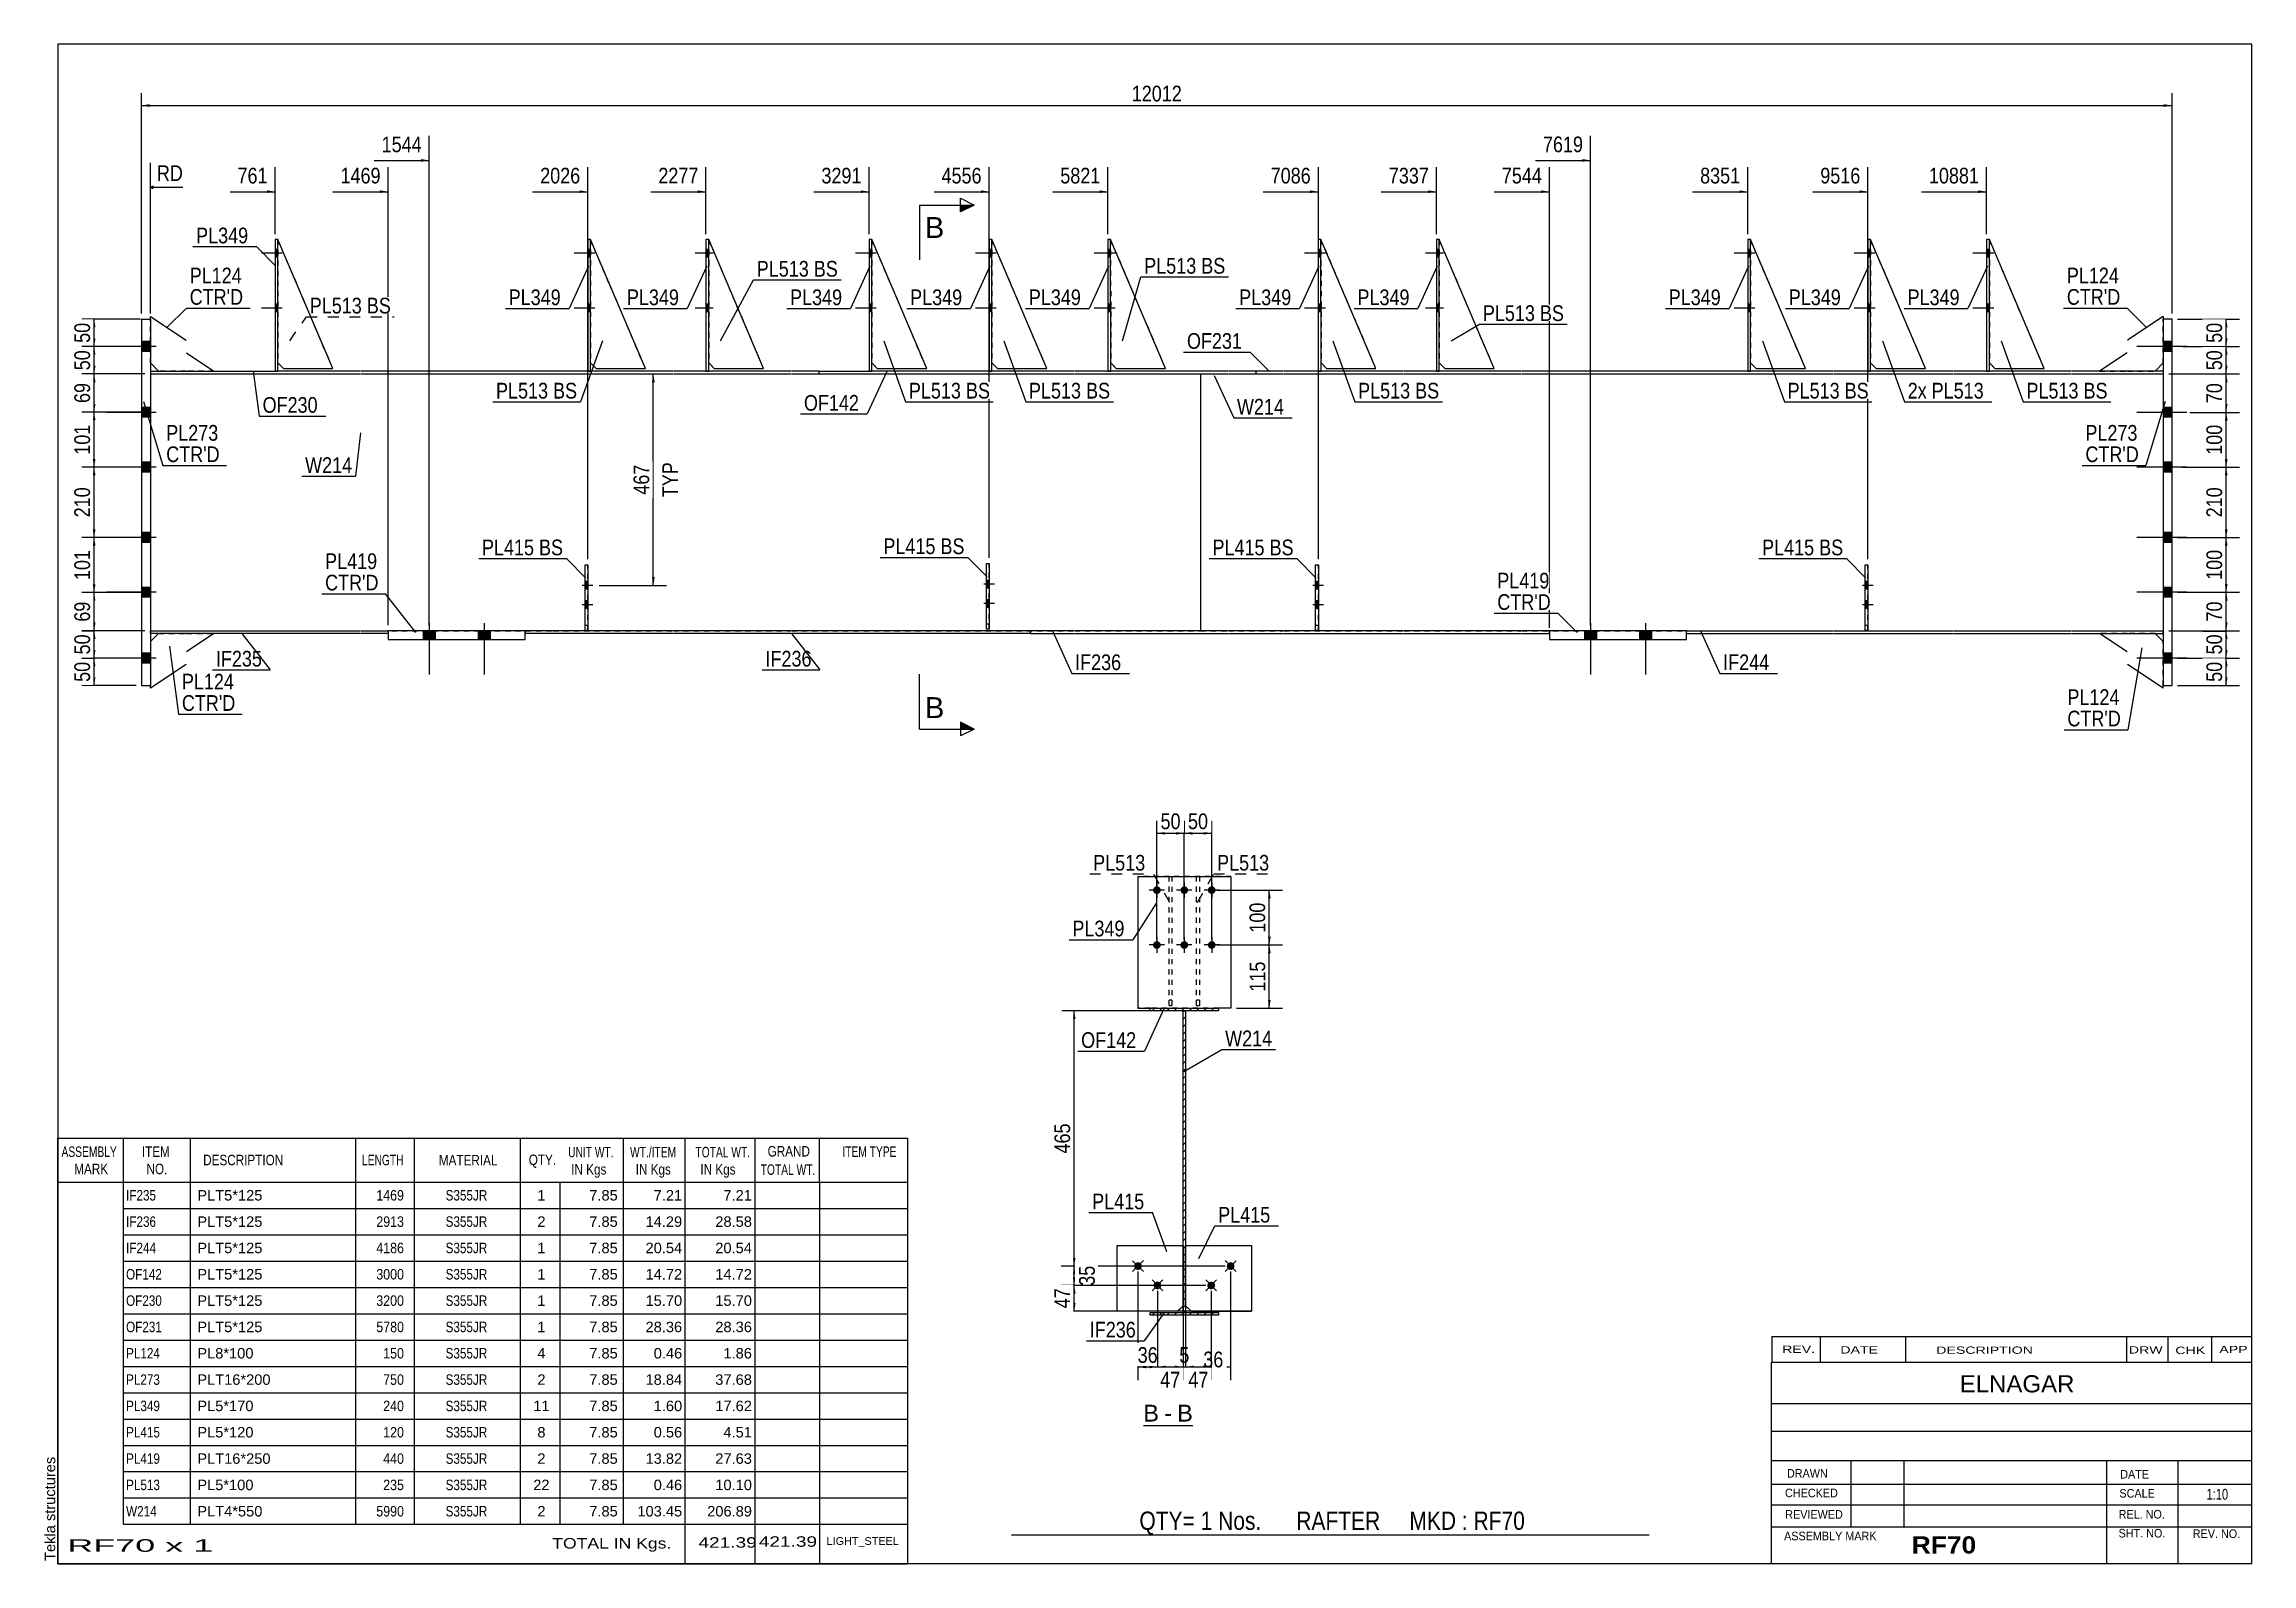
# Model space of a CAD drawing. Header units: millimetres. Extents: x -19 to 383, y -198 to 79.
import ezdxf

# ---------------------------------------------------------------- set-up
doc = ezdxf.new("R2010")
doc.units = ezdxf.units.MM
doc.linetypes.add('DXK_LINE_DOT1', pattern=[1.8814, 0.9407, -0.9407])
doc.linetypes.add('DXK_LINE_DOT2', pattern=[3.9198, 1.9599, -1.9599])
doc.styles.add('Arial', font='ARIAL.TTF', dxfattribs={"height": 0.2})
doc.styles.add('Arial Bold', font='ARIALBD.TTF', dxfattribs={"height": 0.2})
doc.styles.add('Arial Narrow', font='ARIALN.TTF', dxfattribs={"height": 0.2})

# ---------------------------------------------------------------- blocks, each defined once
blk = doc.blocks.new('Unknown-627303214-1210')
at = {"color": 5, "linetype": 'Continuous'}
for p, q in [((383.15, 79.42), (-16.85, 79.42)), ((-16.85, 79.42), (-16.85, -197.58)), ((383.15, -197.58), (383.15, 79.42)), ((-16.85, -197.58), (383.15, -197.58))]:
    blk.add_line(p, q, dxfattribs=at)
at = {"color": 174, "linetype": 'Continuous', "style": 'Arial'}
blk.add_text('Tekla structures', height=1.9102, rotation=90, dxfattribs=at).set_placement((-17.35, -197.08))
blk = doc.blocks.new('Unknown-627303214-15 - 1230')
at = {"color": 7, "linetype": 'Continuous'}
blk.add_line((181.04, -172.42), (190.07, -172.42), dxfattribs=at)
at = {"color": 0, "linetype": 'Continuous'}
blk.add_wipeout([(183.88, -171.67), (183.88, -168.47), (181.04, -168.47), (181.04, -171.67)], dxfattribs=at)
blk.add_wipeout([(186.26, -171.67), (186.26, -168.47), (184.84, -168.47), (184.84, -171.67)], dxfattribs=at)
at = {"color": 96, "linetype": 'Continuous', "style": 'Arial'}
blk.add_text('B', height=3.06, dxfattribs=at).set_placement((181.04, -171.67))
at = {"color": 0, "linetype": 'Continuous'}
blk.add_wipeout([(190.07, -171.67), (190.07, -168.47), (187.22, -168.47), (187.22, -171.67)], dxfattribs=at)
at = {"color": 96, "linetype": 'Continuous', "style": 'Arial'}
for s, p in [('B', (187.22, -171.67)), ('-', (184.84, -171.67))]:
    blk.add_text(s, height=3.06, dxfattribs=at).set_placement(p)
blk = doc.blocks.new('Bolt-627303214-1978 - 1553')
at = {"linetype": 'Continuous'}
for points in [[(131.54, 40.6), (131.54, 42), (131.04, 42), (131.04, 40.6)], [(131.54, 40.6), (131.54, 42), (131.04, 42), (131.04, 40.6)], [(131.54, 40.6), (131.54, 42), (131.04, 42), (131.04, 40.6)], [(131.54, 30.6), (131.54, 32), (131.04, 32), (131.04, 30.6)], [(131.54, 30.6), (131.54, 32), (131.04, 32), (131.04, 30.6)], [(131.54, 30.6), (131.54, 32), (131.04, 32), (131.04, 30.6)]]:
    blk.add_hatch(color=3, dxfattribs=at).paths.add_polyline_path(points)
at = {"color": 3, "linetype": 'Continuous'}
for p, q in [((132.34, 41.3), (128.54, 41.3)), ((132.34, 41.3), (128.54, 41.3)), ((132.34, 41.3), (128.54, 41.3)), ((131.54, 42), (131.04, 42)), ((131.54, 42), (131.04, 42)), ((131.54, 42), (131.04, 42)), ((131.54, 40.6), (131.04, 40.6)), ((131.54, 40.6), (131.04, 40.6)), ((131.54, 40.6), (131.04, 40.6)), ((132.34, 31.3), (128.54, 31.3)), ((132.34, 31.3), (128.54, 31.3)), ((132.34, 31.3), (128.54, 31.3)), ((131.54, 32), (131.04, 32)), ((131.54, 32), (131.04, 32)), ((131.54, 32), (131.04, 32)), ((131.54, 30.6), (131.04, 30.6)), ((131.54, 30.6), (131.04, 30.6)), ((131.54, 30.6), (131.04, 30.6))]:
    blk.add_line(p, q, dxfattribs=at)
blk = doc.blocks.new('Part-627303214-1604 - 1553')
at = {"color": 2, "linetype": 'Continuous'}
for p, q in [((191.45, 19.3), (191.45, -4.05)), ((191.45, -4.15), (191.45, -27.5))]:
    blk.add_line(p, q, dxfattribs=at)
at = {"color": 7, "linetype": 'DXK_LINE_DOT1'}
for p, q in [((191.45, 19.3), (196.45, 19.3)), ((196.55, 19.3), (206.55, 19.3)), ((206.65, 19.3), (228.44, 19.3)), ((228.54, 19.3), (249.99, 19.3)), ((250.09, 19.3), (285.09, 19.3)), ((285.19, 19.3), (306.75, 19.3)), ((306.85, 19.3), (328.64, 19.3)), ((328.74, 19.3), (350.29, 19.3)), ((350.39, 19.3), (360.39, 19.3)), ((360.49, 19.3), (366.99, 19.3)), ((366.99, 19.3), (366.99, -4.05)), ((366.99, -4.15), (366.99, -27.5)), ((191.45, -27.5), (196.45, -27.5)), ((196.55, -27.5), (206.55, -27.5)), ((206.65, -27.5), (228.44, -27.5)), ((228.54, -27.5), (249.99, -27.5)), ((250.09, -27.5), (285.09, -27.5)), ((285.19, -27.5), (306.75, -27.5)), ((306.85, -27.5), (328.64, -27.5)), ((328.74, -27.5), (350.29, -27.5)), ((350.39, -27.5), (360.39, -27.5)), ((360.49, -27.5), (366.99, -27.5))]:
    blk.add_line(p, q, dxfattribs=at)
blk = doc.blocks.new('Part-627303214-1871 - 1553')
at = {"color": 2, "linetype": 'Continuous'}
for p, q in [((131.54, 43.8), (131.04, 43.8)), ((131.04, 43.8), (131.04, 19.8)), ((131.54, 19.8), (131.54, 43.8)), ((131.04, 19.8), (131.54, 19.8))]:
    blk.add_line(p, q, dxfattribs=at)
blk = doc.blocks.new('Part-627303214-1807 - 1553')
at = {"color": 2, "linetype": 'Continuous'}
for p, q in [((313.63, 43.8), (313.13, 43.8)), ((313.13, 43.8), (313.14, 19.8)), ((313.64, 19.8), (313.63, 43.8)), ((313.14, 19.8), (313.64, 19.8))]:
    blk.add_line(p, q, dxfattribs=at)
blk = doc.blocks.new('Part-627303214-1728 - 1553')
at = {"color": 2, "linetype": 'Continuous'}
for p, q in [((368.59, 29.3), (366.99, 29.3)), ((366.99, 29.3), (366.99, -4.05)), ((368.59, -4.05), (368.59, 29.3)), ((366.99, -4.15), (366.99, -37.5)), ((368.59, -37.5), (368.59, -4.15)), ((366.99, -37.5), (368.59, -37.5))]:
    blk.add_line(p, q, dxfattribs=at)
blk = doc.blocks.new('Part-627303214-1959 - 1553')
at = {"color": 2, "linetype": 'Continuous'}
for p, q in [((213.43, 43.8), (212.93, 43.8)), ((212.93, 43.8), (212.94, 19.8)), ((213.44, 19.8), (213.43, 43.8)), ((212.94, 19.8), (213.44, 19.8))]:
    blk.add_line(p, q, dxfattribs=at)
blk = doc.blocks.new('Part-627303214-1560 - 1553')
at = {"color": 2, "linetype": 'Continuous'}
for p, q in [((0, 19.8), (6.5, 19.8)), ((0, 19.3), (6.5, 19.3)), ((6.6, 19.8), (16.6, 19.8)), ((6.6, 19.3), (16.6, 19.3)), ((16.7, 19.8), (22.75, 19.8)), ((16.7, 19.3), (38.25, 19.3)), ((38.25, 19.8), (23.25, 19.8)), ((73.35, 19.8), (38.35, 19.8)), ((38.35, 19.3), (73.35, 19.3)), ((79.75, 19.8), (73.45, 19.8)), ((73.45, 19.3), (95.25, 19.3)), ((95.25, 19.8), (80.25, 19.8)), ((101.3, 19.8), (95.35, 19.8)), ((95.35, 19.3), (116.8, 19.3)), ((116.8, 19.8), (101.8, 19.8)), ((121.9, 19.8), (116.9, 19.8)), ((116.9, 19.3), (121.9, 19.3)), ((121.9, 19.8), (121.9, 19.3))]:
    blk.add_line(p, q, dxfattribs=at)
at = {"color": 7, "linetype": 'DXK_LINE_DOT1'}
for p, q in [((0, 19.8), (0, 19.3)), ((23.25, 19.8), (22.75, 19.8)), ((80.25, 19.8), (79.75, 19.8)), ((101.8, 19.8), (101.3, 19.8))]:
    blk.add_line(p, q, dxfattribs=at)
blk = doc.blocks.new('Bolt-627303214-1969 - 1553')
at = {"linetype": 'Continuous'}
for points in [[(175.08, 40.6), (175.08, 42), (174.58, 42), (174.58, 40.6)], [(175.08, 40.6), (175.08, 42), (174.58, 42), (174.58, 40.6)], [(175.08, 40.6), (175.08, 42), (174.58, 42), (174.58, 40.6)], [(175.09, 30.6), (175.09, 32), (174.59, 32), (174.59, 30.6)], [(175.09, 30.6), (175.09, 32), (174.59, 32), (174.59, 30.6)], [(175.09, 30.6), (175.09, 32), (174.59, 32), (174.59, 30.6)]]:
    blk.add_hatch(color=3, dxfattribs=at).paths.add_polyline_path(points)
at = {"color": 3, "linetype": 'Continuous'}
for p, q in [((175.88, 41.3), (172.08, 41.3)), ((175.88, 41.3), (172.08, 41.3)), ((175.88, 41.3), (172.08, 41.3)), ((175.08, 42), (174.58, 42)), ((175.08, 42), (174.58, 42)), ((175.08, 42), (174.58, 42)), ((175.08, 40.6), (174.58, 40.6)), ((175.08, 40.6), (174.58, 40.6)), ((175.08, 40.6), (174.58, 40.6)), ((175.89, 31.3), (172.09, 31.3)), ((175.89, 31.3), (172.09, 31.3)), ((175.89, 31.3), (172.09, 31.3)), ((175.09, 32), (174.59, 32)), ((175.09, 32), (174.59, 32)), ((175.09, 32), (174.59, 32)), ((175.09, 30.6), (174.59, 30.6)), ((175.09, 30.6), (174.59, 30.6)), ((175.09, 30.6), (174.59, 30.6))]:
    blk.add_line(p, q, dxfattribs=at)
blk = doc.blocks.new('Bolt-627303214-1973 - 1553')
at = {"color": 3, "linetype": 'DXK_LINE_DOT2'}
for p, q in [((314.1, -19.24), (310.8, -19.24)), ((313.15, -18.54), (312.65, -18.54)), ((313.15, -19.94), (312.65, -19.94)), ((314.1, -22.77), (310.8, -22.77)), ((313.15, -22.07), (312.65, -22.07)), ((313.15, -23.47), (312.65, -23.47))]:
    blk.add_line(p, q, dxfattribs=at)
blk = doc.blocks.new('Part-627303214-1582 - 1553')
at = {"color": 2, "linetype": 'Continuous'}
for p, q in [((168.43, -27.5), (160.44, -27.5)), ((160.44, -28), (160.44, -27.5)), ((160.44, -28), (168.43, -28)), ((196.45, -27.5), (168.53, -27.5)), ((168.53, -28), (196.45, -28)), ((206.55, -27.5), (196.55, -27.5)), ((196.55, -28), (206.55, -28)), ((228.44, -27.5), (206.65, -27.5)), ((206.65, -28), (228.44, -28)), ((249.99, -27.5), (228.54, -27.5)), ((228.54, -28), (249.99, -28)), ((255.09, -27.5), (250.09, -27.5)), ((250.09, -28), (255.09, -28))]:
    blk.add_line(p, q, dxfattribs=at)
at = {"color": 7, "linetype": 'DXK_LINE_DOT1'}
blk.add_line((255.09, -28), (255.09, -27.5), dxfattribs=at)
blk = doc.blocks.new('Part-627303214-1626 - 1553')
at = {"color": 2, "linetype": 'Continuous'}
for p, q in [((121.9, 19.8), (121.9, 19.3)), ((121.9, 19.8), (131.04, 19.8)), ((121.9, 19.3), (146.54, 19.3)), ((146.54, 19.8), (131.54, 19.8)), ((152.93, 19.8), (146.64, 19.8)), ((146.64, 19.3), (168.43, 19.3)), ((168.43, 19.8), (153.43, 19.8)), ((174.59, 19.8), (168.53, 19.8)), ((168.53, 19.3), (196.45, 19.3)), ((196.45, 19.8), (175.09, 19.8)), ((201.55, 19.8), (196.55, 19.8)), ((196.55, 19.3), (201.55, 19.3)), ((201.55, 19.8), (201.55, 19.3))]:
    blk.add_line(p, q, dxfattribs=at)
at = {"color": 7, "linetype": 'DXK_LINE_DOT1'}
for p, q in [((131.54, 19.8), (131.04, 19.8)), ((153.43, 19.8), (152.93, 19.8)), ((175.09, 19.8), (174.59, 19.8))]:
    blk.add_line(p, q, dxfattribs=at)
blk = doc.blocks.new('Part-627303214-1631 - 1553')
at = {"color": 2, "linetype": 'Continuous'}
for p, q in [((73.35, -27.5), (68.35, -27.5)), ((73.35, -28), (68.35, -28)), ((95.25, -27.5), (73.45, -27.5)), ((95.25, -28), (73.45, -28)), ((116.8, -27.5), (95.35, -27.5)), ((116.8, -28), (95.35, -28)), ((146.54, -27.5), (116.9, -27.5)), ((146.54, -28), (116.9, -28)), ((160.44, -27.5), (146.64, -27.5)), ((160.44, -28), (146.64, -28)), ((160.44, -27.5), (160.44, -28))]:
    blk.add_line(p, q, dxfattribs=at)
at = {"color": 7, "linetype": 'DXK_LINE_DOT1'}
blk.add_line((68.35, -27.5), (68.35, -28), dxfattribs=at)
blk = doc.blocks.new('Part-627303214-1777 - 1553')
at = {"color": 2, "linetype": 'Continuous'}
for p, q in [((1.5, -28), (0, -29.5)), ((11.6, -28), (6.6, -31.33)), ((6.5, -33.67), (0, -38)), ((0, -38), (0, -37.5))]:
    blk.add_line(p, q, dxfattribs=at)
at = {"color": 7, "linetype": 'DXK_LINE_DOT1'}
for p, q in [((1.5, -28), (6.5, -28)), ((6.6, -28), (11.6, -28)), ((0, -29.5), (0, -37.5))]:
    blk.add_line(p, q, dxfattribs=at)
blk = doc.blocks.new('Bolt-627303214-1966 - 1553')
at = {"linetype": 'Continuous'}
for points in [[(-1.6, 25.2), (-1.6, 23.4), (0, 23.4), (0, 25.2)], [(-1.6, 25.2), (-1.6, 23.4), (0, 23.4), (0, 25.2)], [(-1.6, 13.2), (-1.6, 11.4), (0, 11.4), (0, 13.2)], [(-1.6, 13.2), (-1.6, 11.4), (0, 11.4), (0, 13.2)], [(-1.6, 3.2), (-1.6, 1.4), (0, 1.4), (0, 3.2)], [(-1.6, 3.2), (-1.6, 1.4), (0, 1.4), (0, 3.2)], [(-1.6, -9.6), (-1.6, -11.4), (0, -11.4), (0, -9.6)], [(-1.6, -9.6), (-1.6, -11.4), (0, -11.4), (0, -9.6)], [(-1.6, -19.6), (-1.6, -21.4), (0, -21.4), (0, -19.6)], [(-1.6, -19.6), (-1.6, -21.4), (0, -21.4), (0, -19.6)], [(-1.6, -31.6), (-1.6, -33.4), (0, -33.4), (0, -31.6)], [(-1.6, -31.6), (-1.6, -33.4), (0, -33.4), (0, -31.6)]]:
    blk.add_hatch(color=3, dxfattribs=at).paths.add_polyline_path(points)
at = {"color": 3, "linetype": 'Continuous'}
for p, q in [((1.08, 24.3), (-8, 24.3)), ((1.08, 24.3), (-8, 24.3)), ((0, 25.2), (-1.6, 25.2)), ((0, 25.2), (-1.6, 25.2)), ((0, 23.4), (-1.6, 23.4)), ((0, 23.4), (-1.6, 23.4)), ((1.08, 12.3), (-8, 12.3)), ((1.08, 12.3), (-8, 12.3)), ((0, 13.2), (-1.6, 13.2)), ((0, 13.2), (-1.6, 13.2)), ((0, 11.4), (-1.6, 11.4)), ((0, 11.4), (-1.6, 11.4)), ((1.08, 2.3), (-8, 2.3)), ((1.08, 2.3), (-8, 2.3)), ((0, 3.2), (-1.6, 3.2)), ((0, 3.2), (-1.6, 3.2)), ((0, 1.4), (-1.6, 1.4)), ((0, 1.4), (-1.6, 1.4)), ((1.08, -10.5), (-8, -10.5)), ((1.08, -10.5), (-8, -10.5)), ((0, -9.6), (-1.6, -9.6)), ((0, -9.6), (-1.6, -9.6)), ((0, -11.4), (-1.6, -11.4)), ((0, -11.4), (-1.6, -11.4)), ((0, -19.6), (-1.6, -19.6)), ((0, -19.6), (-1.6, -19.6)), ((1.08, -20.5), (-8, -20.5)), ((1.08, -20.5), (-8, -20.5)), ((0, -21.4), (-1.6, -21.4)), ((0, -21.4), (-1.6, -21.4)), ((0, -31.6), (-1.6, -31.6)), ((0, -31.6), (-1.6, -31.6)), ((1.08, -32.5), (-8, -32.5)), ((1.08, -32.5), (-8, -32.5)), ((0, -33.4), (-1.6, -33.4)), ((0, -33.4), (-1.6, -33.4))]:
    blk.add_line(p, q, dxfattribs=at)
blk = doc.blocks.new('Part-627303214-1653 - 1553')
at = {"color": 2, "linetype": 'Continuous'}
for p, q in [((280.09, -27.5), (285.09, -27.5)), ((280.09, -28), (285.09, -28)), ((285.19, -27.5), (306.75, -27.5)), ((285.19, -28), (306.75, -28)), ((306.85, -27.5), (328.64, -27.5)), ((306.85, -28), (328.64, -28)), ((328.74, -27.5), (350.29, -27.5)), ((328.74, -28), (350.29, -28)), ((350.39, -27.5), (360.39, -27.5)), ((350.39, -28), (360.39, -28)), ((360.49, -27.5), (366.99, -27.5)), ((360.49, -28), (366.99, -28))]:
    blk.add_line(p, q, dxfattribs=at)
at = {"color": 7, "linetype": 'DXK_LINE_DOT1'}
for p, q in [((280.09, -28), (280.09, -27.5)), ((366.99, -28), (366.99, -27.5))]:
    blk.add_line(p, q, dxfattribs=at)
blk = doc.blocks.new('Part-627303214-1675 - 1553')
at = {"color": 2, "linetype": 'Continuous'}
for p, q in [((201.55, 19.8), (201.55, 19.3)), ((206.55, 19.8), (201.55, 19.8)), ((201.55, 19.3), (206.55, 19.3)), ((212.94, 19.8), (206.65, 19.8)), ((206.65, 19.3), (228.44, 19.3)), ((228.44, 19.8), (213.44, 19.8)), ((234.49, 19.8), (228.54, 19.8)), ((228.54, 19.3), (249.99, 19.3)), ((249.99, 19.8), (234.99, 19.8)), ((285.09, 19.8), (250.09, 19.8)), ((250.09, 19.3), (285.09, 19.3)), ((291.25, 19.8), (285.19, 19.8)), ((285.19, 19.3), (306.75, 19.3)), ((306.75, 19.8), (291.75, 19.8)), ((313.14, 19.8), (306.85, 19.8)), ((306.85, 19.3), (328.64, 19.3)), ((328.64, 19.8), (313.64, 19.8)), ((334.79, 19.8), (328.74, 19.8)), ((328.74, 19.3), (350.29, 19.3)), ((350.29, 19.8), (335.29, 19.8)), ((360.39, 19.8), (350.39, 19.8)), ((350.39, 19.3), (360.39, 19.3)), ((366.99, 19.8), (360.49, 19.8)), ((360.49, 19.3), (366.99, 19.3))]:
    blk.add_line(p, q, dxfattribs=at)
at = {"color": 7, "linetype": 'DXK_LINE_DOT1'}
for p, q in [((213.44, 19.8), (212.94, 19.8)), ((234.99, 19.8), (234.49, 19.8)), ((291.75, 19.8), (291.25, 19.8)), ((313.64, 19.8), (313.14, 19.8)), ((335.29, 19.8), (334.79, 19.8)), ((366.99, 19.8), (366.99, 19.3))]:
    blk.add_line(p, q, dxfattribs=at)
blk = doc.blocks.new('Part-627303214-1851 - 1553')
at = {"color": 2, "linetype": 'Continuous'}
for p, q in [((312.65, -27.47), (312.64, -15.47)), ((312.64, -15.47), (313.14, -15.47)), ((313.14, -15.47), (313.15, -27.47)), ((313.15, -27.47), (312.65, -27.47))]:
    blk.add_line(p, q, dxfattribs=at)
blk = doc.blocks.new('Part-627303214-1757 - 1553')
at = {"color": 2, "linetype": 'Continuous'}
for p, q in [((366.99, 29.8), (360.49, 25.47)), ((366.99, 29.8), (366.99, 29.3)), ((360.39, 23.13), (355.39, 19.8)), ((365.49, 19.8), (366.99, 21.3))]:
    blk.add_line(p, q, dxfattribs=at)
at = {"color": 7, "linetype": 'DXK_LINE_DOT1'}
for p, q in [((366.99, 21.3), (366.99, 29.3)), ((355.39, 19.8), (360.39, 19.8)), ((360.49, 19.8), (365.49, 19.8))]:
    blk.add_line(p, q, dxfattribs=at)
blk = doc.blocks.new('Part-627303214-1829 - 1553')
at = {"color": 7, "linetype": 'DXK_LINE_DOT1'}
for p, q in [((312.65, -27.47), (312.64, -15.47)), ((312.64, -15.47), (313.14, -15.47)), ((313.15, -27.47), (313.14, -15.47)), ((312.65, -26.47), (313.15, -26.47)), ((313.15, -27.47), (312.65, -27.47))]:
    blk.add_line(p, q, dxfattribs=at)
blk = doc.blocks.new('Part-627303214-1762 - 1553')
at = {"color": 2, "linetype": 'Continuous'}
for p, q in [((360.39, -31.33), (355.39, -28)), ((366.99, -29.5), (365.49, -28)), ((366.99, -38), (360.49, -33.67)), ((366.99, -38), (366.99, -37.5))]:
    blk.add_line(p, q, dxfattribs=at)
at = {"color": 7, "linetype": 'DXK_LINE_DOT1'}
for p, q in [((360.39, -28), (355.39, -28)), ((365.49, -28), (360.49, -28)), ((366.99, -37.5), (366.99, -29.5))]:
    blk.add_line(p, q, dxfattribs=at)
blk = doc.blocks.new('Part-627303214-1767 - 1553')
at = {"color": 2, "linetype": 'Continuous'}
for p, q in [((-1.6, 29.3), (0, 29.3)), ((-1.6, 29.3), (-1.6, -4.05)), ((0, 29.3), (0, -4.05)), ((-1.6, -4.15), (-1.6, -37.5)), ((0, -4.15), (0, -37.5)), ((-1.6, -37.5), (0, -37.5))]:
    blk.add_line(p, q, dxfattribs=at)
blk = doc.blocks.new('Part-627303214-1772 - 1553')
at = {"color": 2, "linetype": 'Continuous'}
for p, q in [((0, 29.3), (0, 29.8)), ((0, 29.8), (6.5, 25.47)), ((1.5, 19.8), (0, 21.3)), ((6.6, 23.13), (11.6, 19.8))]:
    blk.add_line(p, q, dxfattribs=at)
at = {"color": 7, "linetype": 'DXK_LINE_DOT1'}
for p, q in [((0, 21.3), (0, 29.3)), ((6.5, 19.8), (1.5, 19.8)), ((11.6, 19.8), (6.6, 19.8))]:
    blk.add_line(p, q, dxfattribs=at)
blk = doc.blocks.new('Part-627303214-1782 - 1553')
at = {"color": 2, "linetype": 'Continuous'}
for p, q in [((153.43, 43.8), (152.93, 43.8)), ((152.93, 43.8), (152.93, 19.8)), ((153.43, 19.8), (153.43, 43.8)), ((152.93, 19.8), (153.43, 19.8))]:
    blk.add_line(p, q, dxfattribs=at)
blk = doc.blocks.new('Part-627303214-1896 - 1553')
at = {"color": 2, "linetype": 'Continuous'}
for p, q in [((79.26, -27.47), (79.25, -15.47)), ((79.25, -15.47), (79.75, -15.47)), ((79.75, -15.47), (79.76, -27.47)), ((79.76, -27.47), (79.26, -27.47))]:
    blk.add_line(p, q, dxfattribs=at)
blk = doc.blocks.new('Part-627303214-1787 - 1553')
at = {"color": 2, "linetype": 'Continuous'}
for p, q in [((101.8, 43.8), (101.3, 43.8)), ((101.3, 43.8), (101.3, 19.8)), ((101.8, 19.8), (101.8, 43.8)), ((101.3, 19.8), (101.8, 19.8))]:
    blk.add_line(p, q, dxfattribs=at)
blk = doc.blocks.new('Part-627303214-1856 - 1553')
at = {"color": 2, "linetype": 'Continuous'}
for p, q in [((234.99, 43.8), (234.49, 43.8)), ((234.49, 43.8), (234.49, 19.8)), ((234.99, 19.8), (234.99, 43.8)), ((234.49, 19.8), (234.99, 19.8))]:
    blk.add_line(p, q, dxfattribs=at)
blk = doc.blocks.new('Part-627303214-1792 - 1553')
at = {"color": 2, "linetype": 'Continuous'}
for p, q in [((175.08, 43.8), (174.58, 43.8)), ((174.58, 43.8), (174.59, 19.8)), ((175.09, 19.8), (175.08, 43.8)), ((174.59, 19.8), (175.09, 19.8))]:
    blk.add_line(p, q, dxfattribs=at)
blk = doc.blocks.new('Part-627303214-1925 - 1553')
at = {"color": 2, "linetype": 'Continuous'}
for p, q in [((280.09, -27.5), (255.09, -27.5)), ((255.09, -27.5), (255.09, -29.1)), ((280.09, -29.1), (280.09, -27.5)), ((255.09, -29.1), (280.09, -29.1))]:
    blk.add_line(p, q, dxfattribs=at)
blk = doc.blocks.new('Part-627303214-1861 - 1553')
at = {"color": 7, "linetype": 'DXK_LINE_DOT1'}
for p, q in [((212.45, -27.47), (212.45, -15.47)), ((212.45, -15.47), (212.95, -15.47)), ((212.95, -27.47), (212.95, -15.47)), ((212.45, -26.47), (212.95, -26.47)), ((212.95, -27.47), (212.45, -27.47))]:
    blk.add_line(p, q, dxfattribs=at)
blk = doc.blocks.new('Part-627303214-1797 - 1553')
at = {"color": 2, "linetype": 'Continuous'}
for p, q in [((291.74, 43.8), (291.24, 43.8)), ((291.24, 43.8), (291.25, 19.8)), ((291.75, 19.8), (291.74, 43.8)), ((291.25, 19.8), (291.75, 19.8))]:
    blk.add_line(p, q, dxfattribs=at)
blk = doc.blocks.new('Part-627303214-1866 - 1553')
at = {"color": 2, "linetype": 'Continuous'}
for p, q in [((212.45, -27.47), (212.45, -15.47)), ((212.45, -15.47), (212.95, -15.47)), ((212.95, -15.47), (212.95, -27.47)), ((212.95, -27.47), (212.45, -27.47))]:
    blk.add_line(p, q, dxfattribs=at)
blk = doc.blocks.new('Part-627303214-1802 - 1553')
at = {"color": 2, "linetype": 'Continuous'}
for p, q in [((335.29, 43.8), (334.79, 43.8)), ((334.79, 43.8), (334.79, 19.8)), ((335.29, 19.8), (335.29, 43.8)), ((334.79, 19.8), (335.29, 19.8))]:
    blk.add_line(p, q, dxfattribs=at)
blk = doc.blocks.new('Part-627303214-1876 - 1553')
at = {"color": 7, "linetype": 'DXK_LINE_DOT1'}
for p, q in [((152.44, -27.25), (152.44, -15.25)), ((152.44, -15.25), (152.94, -15.25)), ((152.94, -27.25), (152.94, -15.25)), ((152.44, -26.25), (152.94, -26.25)), ((152.94, -27.25), (152.44, -27.25))]:
    blk.add_line(p, q, dxfattribs=at)
blk = doc.blocks.new('Part-627303214-1881 - 1553')
at = {"color": 2, "linetype": 'Continuous'}
for p, q in [((152.44, -27.25), (152.44, -15.25)), ((152.44, -15.25), (152.94, -15.25)), ((152.94, -15.25), (152.94, -27.25)), ((152.94, -27.25), (152.44, -27.25))]:
    blk.add_line(p, q, dxfattribs=at)
blk = doc.blocks.new('Part-627303214-1886 - 1553')
at = {"color": 2, "linetype": 'Continuous'}
for p, q in [((23.25, 43.8), (22.75, 43.8)), ((22.75, 43.8), (22.75, 19.8)), ((23.25, 19.8), (23.25, 43.8)), ((22.75, 19.8), (23.25, 19.8))]:
    blk.add_line(p, q, dxfattribs=at)
blk = doc.blocks.new('Part-627303214-1891 - 1553')
at = {"color": 7, "linetype": 'DXK_LINE_DOT1'}
for p, q in [((79.26, -27.47), (79.25, -15.47)), ((79.25, -15.47), (79.75, -15.47)), ((79.76, -27.47), (79.75, -15.47)), ((79.26, -26.47), (79.76, -26.47)), ((79.76, -27.47), (79.26, -27.47))]:
    blk.add_line(p, q, dxfattribs=at)
blk = doc.blocks.new('Part-627303214-1954 - 1553')
at = {"color": 2, "linetype": 'Continuous'}
for p, q in [((68.35, -27.5), (43.35, -27.5)), ((43.35, -27.5), (43.35, -29.1)), ((68.35, -29.1), (68.35, -27.5)), ((43.35, -29.1), (68.35, -29.1))]:
    blk.add_line(p, q, dxfattribs=at)
blk = doc.blocks.new('Part-627303214-1964 - 1553')
at = {"color": 7, "linetype": 'DXK_LINE_DOT1'}
for p, q in [((0, 19.3), (0, -4.05)), ((0, 19.3), (6.5, 19.3)), ((6.6, 19.3), (16.6, 19.3)), ((16.7, 19.3), (38.25, 19.3)), ((38.35, 19.3), (73.35, 19.3)), ((73.45, 19.3), (95.25, 19.3)), ((95.35, 19.3), (116.8, 19.3)), ((116.9, 19.3), (146.54, 19.3)), ((146.64, 19.3), (168.43, 19.3)), ((168.53, 19.3), (191.45, 19.3)), ((0, -4.15), (0, -27.5)), ((0, -27.5), (6.5, -27.5)), ((6.6, -27.5), (16.6, -27.5)), ((16.7, -27.5), (38.25, -27.5)), ((38.35, -27.5), (73.35, -27.5)), ((73.45, -27.5), (95.25, -27.5)), ((95.35, -27.5), (116.8, -27.5)), ((116.9, -27.5), (146.54, -27.5)), ((146.64, -27.5), (168.43, -27.5)), ((168.53, -27.5), (191.45, -27.5))]:
    blk.add_line(p, q, dxfattribs=at)
at = {"color": 2, "linetype": 'Continuous'}
for p, q in [((191.45, 19.3), (191.45, -4.05)), ((191.45, -4.15), (191.45, -27.5))]:
    blk.add_line(p, q, dxfattribs=at)
blk = doc.blocks.new('Bolt-627303214-1965 - 1553')
at = {"linetype": 'Continuous'}
for points in [[(366.99, 25.2), (366.99, 23.4), (368.59, 23.4), (368.59, 25.2)], [(366.99, 25.2), (366.99, 23.4), (368.59, 23.4), (368.59, 25.2)], [(366.99, 13.2), (366.99, 11.4), (368.59, 11.4), (368.59, 13.2)], [(366.99, 13.2), (366.99, 11.4), (368.59, 11.4), (368.59, 13.2)], [(366.99, 3.2), (366.99, 1.4), (368.59, 1.4), (368.59, 3.2)], [(366.99, 3.2), (366.99, 1.4), (368.59, 1.4), (368.59, 3.2)], [(366.99, -9.6), (366.99, -11.4), (368.59, -11.4), (368.59, -9.6)], [(366.99, -9.6), (366.99, -11.4), (368.59, -11.4), (368.59, -9.6)], [(366.99, -19.6), (366.99, -21.4), (368.59, -21.4), (368.59, -19.6)], [(366.99, -19.6), (366.99, -21.4), (368.59, -21.4), (368.59, -19.6)], [(366.99, -31.6), (366.99, -33.4), (368.59, -33.4), (368.59, -31.6)], [(366.99, -31.6), (366.99, -33.4), (368.59, -33.4), (368.59, -31.6)]]:
    blk.add_hatch(color=3, dxfattribs=at).paths.add_polyline_path(points)
at = {"color": 3, "linetype": 'Continuous'}
for p, q in [((371.27, 24.3), (362.19, 24.3)), ((371.27, 24.3), (362.19, 24.3)), ((368.59, 25.2), (366.99, 25.2)), ((368.59, 25.2), (366.99, 25.2)), ((368.59, 23.4), (366.99, 23.4)), ((368.59, 23.4), (366.99, 23.4)), ((371.27, 12.3), (362.19, 12.3)), ((371.27, 12.3), (362.19, 12.3)), ((368.59, 13.2), (366.99, 13.2)), ((368.59, 13.2), (366.99, 13.2)), ((368.59, 11.4), (366.99, 11.4)), ((368.59, 11.4), (366.99, 11.4)), ((371.27, 2.3), (362.19, 2.3)), ((371.27, 2.3), (362.19, 2.3)), ((368.59, 3.2), (366.99, 3.2)), ((368.59, 3.2), (366.99, 3.2)), ((368.59, 1.4), (366.99, 1.4)), ((368.59, 1.4), (366.99, 1.4)), ((371.27, -10.5), (362.19, -10.5)), ((371.27, -10.5), (362.19, -10.5)), ((368.59, -9.6), (366.99, -9.6)), ((368.59, -9.6), (366.99, -9.6)), ((368.59, -11.4), (366.99, -11.4)), ((368.59, -11.4), (366.99, -11.4)), ((368.59, -19.6), (366.99, -19.6)), ((368.59, -19.6), (366.99, -19.6)), ((371.27, -20.5), (362.19, -20.5)), ((371.27, -20.5), (362.19, -20.5)), ((368.59, -21.4), (366.99, -21.4)), ((368.59, -21.4), (366.99, -21.4)), ((368.59, -31.6), (366.99, -31.6)), ((368.59, -31.6), (366.99, -31.6)), ((371.27, -32.5), (362.19, -32.5)), ((371.27, -32.5), (362.19, -32.5)), ((368.59, -33.4), (366.99, -33.4)), ((368.59, -33.4), (366.99, -33.4))]:
    blk.add_line(p, q, dxfattribs=at)
blk = doc.blocks.new('Bolt-627303214-1967 - 1553')
at = {"linetype": 'Continuous'}
for points in [[(153.43, 40.6), (153.43, 42), (152.93, 42), (152.93, 40.6)], [(153.43, 40.6), (153.43, 42), (152.93, 42), (152.93, 40.6)], [(153.43, 40.6), (153.43, 42), (152.93, 42), (152.93, 40.6)], [(153.43, 30.6), (153.43, 32), (152.93, 32), (152.93, 30.6)], [(153.43, 30.6), (153.43, 32), (152.93, 32), (152.93, 30.6)], [(153.43, 30.6), (153.43, 32), (152.93, 32), (152.93, 30.6)]]:
    blk.add_hatch(color=3, dxfattribs=at).paths.add_polyline_path(points)
at = {"color": 3, "linetype": 'Continuous'}
for p, q in [((154.23, 41.3), (150.43, 41.3)), ((154.23, 41.3), (150.43, 41.3)), ((154.23, 41.3), (150.43, 41.3)), ((153.43, 42), (152.93, 42)), ((153.43, 42), (152.93, 42)), ((153.43, 42), (152.93, 42)), ((153.43, 40.6), (152.93, 40.6)), ((153.43, 40.6), (152.93, 40.6)), ((153.43, 40.6), (152.93, 40.6)), ((154.23, 31.3), (150.43, 31.3)), ((154.23, 31.3), (150.43, 31.3)), ((154.23, 31.3), (150.43, 31.3)), ((153.43, 32), (152.93, 32)), ((153.43, 32), (152.93, 32)), ((153.43, 32), (152.93, 32)), ((153.43, 30.6), (152.93, 30.6)), ((153.43, 30.6), (152.93, 30.6)), ((153.43, 30.6), (152.93, 30.6))]:
    blk.add_line(p, q, dxfattribs=at)
blk = doc.blocks.new('Bolt-627303214-1968 - 1553')
at = {"linetype": 'Continuous'}
for points in [[(101.8, 40.6), (101.8, 42), (101.3, 42), (101.3, 40.6)], [(101.8, 40.6), (101.8, 42), (101.3, 42), (101.3, 40.6)], [(101.8, 40.6), (101.8, 42), (101.3, 42), (101.3, 40.6)], [(101.8, 30.6), (101.8, 32), (101.3, 32), (101.3, 30.6)], [(101.8, 30.6), (101.8, 32), (101.3, 32), (101.3, 30.6)], [(101.8, 30.6), (101.8, 32), (101.3, 32), (101.3, 30.6)]]:
    blk.add_hatch(color=3, dxfattribs=at).paths.add_polyline_path(points)
at = {"color": 3, "linetype": 'Continuous'}
for p, q in [((102.6, 41.3), (99.3, 41.3)), ((102.6, 41.3), (99.3, 41.3)), ((102.6, 41.3), (99.3, 41.3)), ((101.8, 42), (101.3, 42)), ((101.8, 42), (101.3, 42)), ((101.8, 42), (101.3, 42)), ((101.8, 40.6), (101.3, 40.6)), ((101.8, 40.6), (101.3, 40.6)), ((101.8, 40.6), (101.3, 40.6)), ((102.6, 31.3), (99.3, 31.3)), ((102.6, 31.3), (99.3, 31.3)), ((102.6, 31.3), (99.3, 31.3)), ((101.8, 32), (101.3, 32)), ((101.8, 32), (101.3, 32)), ((101.8, 32), (101.3, 32)), ((101.8, 30.6), (101.3, 30.6)), ((101.8, 30.6), (101.3, 30.6)), ((101.8, 30.6), (101.3, 30.6))]:
    blk.add_line(p, q, dxfattribs=at)
blk = doc.blocks.new('Bolt-627303214-1970 - 1553')
at = {"linetype": 'Continuous'}
for points in [[(291.74, 40.6), (291.74, 42), (291.24, 42), (291.24, 40.6)], [(291.74, 40.6), (291.74, 42), (291.24, 42), (291.24, 40.6)], [(291.74, 40.6), (291.74, 42), (291.24, 42), (291.24, 40.6)], [(291.74, 30.6), (291.74, 32), (291.24, 32), (291.24, 30.6)], [(291.74, 30.6), (291.74, 32), (291.24, 32), (291.24, 30.6)], [(291.74, 30.6), (291.74, 32), (291.24, 32), (291.24, 30.6)]]:
    blk.add_hatch(color=3, dxfattribs=at).paths.add_polyline_path(points)
at = {"color": 3, "linetype": 'Continuous'}
for p, q in [((292.54, 41.3), (288.74, 41.3)), ((292.54, 41.3), (288.74, 41.3)), ((292.54, 41.3), (288.74, 41.3)), ((291.74, 42), (291.24, 42)), ((291.74, 42), (291.24, 42)), ((291.74, 42), (291.24, 42)), ((291.74, 40.6), (291.24, 40.6)), ((291.74, 40.6), (291.24, 40.6)), ((291.74, 40.6), (291.24, 40.6)), ((292.54, 31.3), (288.74, 31.3)), ((292.54, 31.3), (288.74, 31.3)), ((292.54, 31.3), (288.74, 31.3)), ((291.74, 32), (291.24, 32)), ((291.74, 32), (291.24, 32)), ((291.74, 32), (291.24, 32)), ((291.74, 30.6), (291.24, 30.6)), ((291.74, 30.6), (291.24, 30.6)), ((291.74, 30.6), (291.24, 30.6))]:
    blk.add_line(p, q, dxfattribs=at)
blk = doc.blocks.new('Bolt-627303214-1971 - 1553')
at = {"linetype": 'Continuous'}
for points in [[(335.29, 40.6), (335.29, 42), (334.79, 42), (334.79, 40.6)], [(335.29, 40.6), (335.29, 42), (334.79, 42), (334.79, 40.6)], [(335.29, 40.6), (335.29, 42), (334.79, 42), (334.79, 40.6)], [(335.29, 30.6), (335.29, 32), (334.79, 32), (334.79, 30.6)], [(335.29, 30.6), (335.29, 32), (334.79, 32), (334.79, 30.6)], [(335.29, 30.6), (335.29, 32), (334.79, 32), (334.79, 30.6)]]:
    blk.add_hatch(color=3, dxfattribs=at).paths.add_polyline_path(points)
at = {"color": 3, "linetype": 'Continuous'}
for p, q in [((336.09, 41.3), (332.29, 41.3)), ((336.09, 41.3), (332.29, 41.3)), ((336.09, 41.3), (332.29, 41.3)), ((335.29, 42), (334.79, 42)), ((335.29, 42), (334.79, 42)), ((335.29, 42), (334.79, 42)), ((335.29, 40.6), (334.79, 40.6)), ((335.29, 40.6), (334.79, 40.6)), ((335.29, 40.6), (334.79, 40.6)), ((336.09, 31.3), (332.29, 31.3)), ((336.09, 31.3), (332.29, 31.3)), ((336.09, 31.3), (332.29, 31.3)), ((335.29, 32), (334.79, 32)), ((335.29, 32), (334.79, 32)), ((335.29, 32), (334.79, 32)), ((335.29, 30.6), (334.79, 30.6)), ((335.29, 30.6), (334.79, 30.6)), ((335.29, 30.6), (334.79, 30.6))]:
    blk.add_line(p, q, dxfattribs=at)
blk = doc.blocks.new('Bolt-627303214-1972 - 1553')
at = {"linetype": 'Continuous'}
for points in [[(313.63, 40.6), (313.63, 42), (313.13, 42), (313.13, 40.6)], [(313.63, 40.6), (313.63, 42), (313.13, 42), (313.13, 40.6)], [(313.63, 40.6), (313.63, 42), (313.13, 42), (313.13, 40.6)], [(313.64, 30.6), (313.64, 32), (313.14, 32), (313.14, 30.6)], [(313.64, 30.6), (313.64, 32), (313.14, 32), (313.14, 30.6)], [(313.64, 30.6), (313.64, 32), (313.14, 32), (313.14, 30.6)]]:
    blk.add_hatch(color=3, dxfattribs=at).paths.add_polyline_path(points)
at = {"color": 3, "linetype": 'Continuous'}
for p, q in [((314.43, 41.3), (310.63, 41.3)), ((314.43, 41.3), (310.63, 41.3)), ((314.43, 41.3), (310.63, 41.3)), ((313.63, 42), (313.13, 42)), ((313.63, 42), (313.13, 42)), ((313.63, 42), (313.13, 42)), ((313.63, 40.6), (313.13, 40.6)), ((313.63, 40.6), (313.13, 40.6)), ((313.63, 40.6), (313.13, 40.6)), ((314.44, 31.3), (310.64, 31.3)), ((314.44, 31.3), (310.64, 31.3)), ((314.44, 31.3), (310.64, 31.3)), ((313.64, 32), (313.14, 32)), ((313.64, 32), (313.14, 32)), ((313.64, 32), (313.14, 32)), ((313.64, 30.6), (313.14, 30.6)), ((313.64, 30.6), (313.14, 30.6)), ((313.64, 30.6), (313.14, 30.6))]:
    blk.add_line(p, q, dxfattribs=at)
blk = doc.blocks.new('Bolt-627303214-1974 - 1553')
at = {"linetype": 'Continuous'}
for points in [[(313.15, -19.94), (313.15, -18.54), (312.65, -18.54), (312.65, -19.94)], [(313.15, -23.47), (313.15, -22.07), (312.65, -22.07), (312.65, -23.47)]]:
    blk.add_hatch(color=3, dxfattribs=at).paths.add_polyline_path(points)
at = {"color": 3, "linetype": 'Continuous'}
for p, q in [((313.15, -18.54), (312.65, -18.54)), ((313.95, -19.24), (312.65, -19.24)), ((313.15, -19.94), (312.65, -19.94)), ((313.15, -22.07), (312.65, -22.07)), ((313.95, -22.77), (312.65, -22.77)), ((313.15, -23.47), (312.65, -23.47))]:
    blk.add_line(p, q, dxfattribs=at)
blk = doc.blocks.new('Bolt-627303214-1975 - 1553')
at = {"linetype": 'Continuous'}
for points in [[(234.99, 40.6), (234.99, 42), (234.49, 42), (234.49, 40.6)], [(234.99, 40.6), (234.99, 42), (234.49, 42), (234.49, 40.6)], [(234.99, 40.6), (234.99, 42), (234.49, 42), (234.49, 40.6)], [(234.99, 30.6), (234.99, 32), (234.49, 32), (234.49, 30.6)], [(234.99, 30.6), (234.99, 32), (234.49, 32), (234.49, 30.6)], [(234.99, 30.6), (234.99, 32), (234.49, 32), (234.49, 30.6)]]:
    blk.add_hatch(color=3, dxfattribs=at).paths.add_polyline_path(points)
at = {"color": 3, "linetype": 'Continuous'}
for p, q in [((235.79, 41.3), (232.49, 41.3)), ((235.79, 41.3), (232.49, 41.3)), ((235.79, 41.3), (232.49, 41.3)), ((234.99, 42), (234.49, 42)), ((234.99, 42), (234.49, 42)), ((234.99, 42), (234.49, 42)), ((234.99, 40.6), (234.49, 40.6)), ((234.99, 40.6), (234.49, 40.6)), ((234.99, 40.6), (234.49, 40.6)), ((235.79, 31.3), (232.49, 31.3)), ((235.79, 31.3), (232.49, 31.3)), ((235.79, 31.3), (232.49, 31.3)), ((234.99, 32), (234.49, 32)), ((234.99, 32), (234.49, 32)), ((234.99, 32), (234.49, 32)), ((234.99, 30.6), (234.49, 30.6)), ((234.99, 30.6), (234.49, 30.6)), ((234.99, 30.6), (234.49, 30.6))]:
    blk.add_line(p, q, dxfattribs=at)
blk = doc.blocks.new('Bolt-627303214-1976 - 1553')
at = {"color": 3, "linetype": 'DXK_LINE_DOT2'}
for p, q in [((213.9, -19.24), (210.6, -19.24)), ((212.95, -18.54), (212.45, -18.54)), ((212.95, -19.94), (212.45, -19.94)), ((213.9, -22.77), (210.6, -22.77)), ((212.95, -22.07), (212.45, -22.07)), ((212.95, -23.47), (212.45, -23.47))]:
    blk.add_line(p, q, dxfattribs=at)
blk = doc.blocks.new('Bolt-627303214-1977 - 1553')
at = {"linetype": 'Continuous'}
for points in [[(212.95, -19.94), (212.95, -18.54), (212.45, -18.54), (212.45, -19.94)], [(212.95, -23.47), (212.95, -22.07), (212.45, -22.07), (212.45, -23.47)]]:
    blk.add_hatch(color=3, dxfattribs=at).paths.add_polyline_path(points)
at = {"color": 3, "linetype": 'Continuous'}
for p, q in [((212.95, -18.54), (212.45, -18.54)), ((213.75, -19.24), (212.45, -19.24)), ((212.95, -19.94), (212.45, -19.94)), ((212.95, -22.07), (212.45, -22.07)), ((213.75, -22.77), (212.45, -22.77)), ((212.95, -23.47), (212.45, -23.47))]:
    blk.add_line(p, q, dxfattribs=at)
blk = doc.blocks.new('Bolt-627303214-1979 - 1553')
at = {"color": 3, "linetype": 'DXK_LINE_DOT2'}
for p, q in [((153.89, -19.03), (150.59, -19.03)), ((152.94, -18.33), (152.44, -18.33)), ((152.94, -19.73), (152.44, -19.73)), ((153.89, -22.55), (150.59, -22.55)), ((152.94, -21.85), (152.44, -21.85)), ((152.94, -23.25), (152.44, -23.25))]:
    blk.add_line(p, q, dxfattribs=at)
blk = doc.blocks.new('Bolt-627303214-1980 - 1553')
at = {"linetype": 'Continuous'}
for points in [[(152.94, -19.73), (152.94, -18.33), (152.44, -18.33), (152.44, -19.73)], [(152.94, -23.25), (152.94, -21.85), (152.44, -21.85), (152.44, -23.25)]]:
    blk.add_hatch(color=3, dxfattribs=at).paths.add_polyline_path(points)
at = {"color": 3, "linetype": 'Continuous'}
for p, q in [((152.94, -18.33), (152.44, -18.33)), ((153.74, -19.03), (152.44, -19.03)), ((152.94, -19.73), (152.44, -19.73)), ((152.94, -21.85), (152.44, -21.85)), ((153.74, -22.55), (152.44, -22.55)), ((152.94, -23.25), (152.44, -23.25))]:
    blk.add_line(p, q, dxfattribs=at)
blk = doc.blocks.new('Bolt-627303214-1981 - 1553')
at = {"linetype": 'Continuous'}
for points in [[(23.25, 40.6), (23.25, 42), (22.75, 42), (22.75, 40.6)], [(23.25, 40.6), (23.25, 42), (22.75, 42), (22.75, 40.6)], [(23.25, 40.6), (23.25, 42), (22.75, 42), (22.75, 40.6)], [(23.25, 30.6), (23.25, 32), (22.75, 32), (22.75, 30.6)], [(23.25, 30.6), (23.25, 32), (22.75, 32), (22.75, 30.6)], [(23.25, 30.6), (23.25, 32), (22.75, 32), (22.75, 30.6)]]:
    blk.add_hatch(color=3, dxfattribs=at).paths.add_polyline_path(points)
at = {"color": 3, "linetype": 'Continuous'}
for p, q in [((24.05, 41.3), (20.25, 41.3)), ((24.05, 41.3), (20.25, 41.3)), ((24.05, 41.3), (20.25, 41.3)), ((23.25, 42), (22.75, 42)), ((23.25, 42), (22.75, 42)), ((23.25, 42), (22.75, 42)), ((23.25, 40.6), (22.75, 40.6)), ((23.25, 40.6), (22.75, 40.6)), ((23.25, 40.6), (22.75, 40.6)), ((24.05, 31.3), (20.25, 31.3)), ((24.05, 31.3), (20.25, 31.3)), ((24.05, 31.3), (20.25, 31.3)), ((23.25, 32), (22.75, 32)), ((23.25, 32), (22.75, 32)), ((23.25, 32), (22.75, 32)), ((23.25, 30.6), (22.75, 30.6)), ((23.25, 30.6), (22.75, 30.6)), ((23.25, 30.6), (22.75, 30.6))]:
    blk.add_line(p, q, dxfattribs=at)
blk = doc.blocks.new('Bolt-627303214-1982 - 1553')
at = {"color": 3, "linetype": 'DXK_LINE_DOT2'}
for p, q in [((80.7, -19.24), (77.4, -19.24)), ((79.75, -18.54), (79.25, -18.54)), ((79.75, -19.94), (79.25, -19.94)), ((80.7, -22.77), (77.4, -22.77)), ((79.75, -22.07), (79.25, -22.07)), ((79.75, -23.47), (79.25, -23.47))]:
    blk.add_line(p, q, dxfattribs=at)
blk = doc.blocks.new('Bolt-627303214-1983 - 1553')
at = {"linetype": 'Continuous'}
for points in [[(79.75, -19.94), (79.75, -18.54), (79.25, -18.54), (79.25, -19.94)], [(79.75, -23.47), (79.75, -22.07), (79.25, -22.07), (79.25, -23.47)]]:
    blk.add_hatch(color=3, dxfattribs=at).paths.add_polyline_path(points)
at = {"color": 3, "linetype": 'Continuous'}
for p, q in [((79.75, -18.54), (79.25, -18.54)), ((80.55, -19.24), (79.25, -19.24)), ((79.75, -19.94), (79.25, -19.94)), ((79.75, -22.07), (79.25, -22.07)), ((80.55, -22.77), (79.25, -22.77)), ((79.75, -23.47), (79.25, -23.47))]:
    blk.add_line(p, q, dxfattribs=at)
blk = doc.blocks.new('Bolt-627303214-1984 - 1553')
at = {"linetype": 'Continuous'}
for points in [[(261.49, -29.1), (263.69, -29.1), (263.69, -27.5), (261.49, -27.5)], [(261.49, -29.1), (263.69, -29.1), (263.69, -27.5), (261.49, -27.5)], [(261.49, -29.1), (263.69, -29.1), (263.69, -27.5), (261.49, -27.5)], [(261.49, -29.1), (263.69, -29.1), (263.69, -27.5), (261.49, -27.5)], [(271.49, -29.1), (273.69, -29.1), (273.69, -27.5), (271.49, -27.5)], [(271.49, -29.1), (273.69, -29.1), (273.69, -27.5), (271.49, -27.5)], [(271.49, -29.1), (273.69, -29.1), (273.69, -27.5), (271.49, -27.5)], [(271.49, -29.1), (273.69, -29.1), (273.69, -27.5), (271.49, -27.5)]]:
    blk.add_hatch(color=3, dxfattribs=at).paths.add_polyline_path(points)
at = {"color": 3, "linetype": 'Continuous'}
for p, q in [((261.49, -27.5), (261.49, -29.1)), ((261.49, -27.5), (261.49, -29.1)), ((261.49, -27.5), (261.49, -29.1)), ((261.49, -27.5), (261.49, -29.1)), ((262.59, -26.16), (262.59, -35.5)), ((262.59, -26.16), (262.59, -35.5)), ((262.59, -26.16), (262.59, -35.5)), ((262.59, -26.16), (262.59, -35.5)), ((263.69, -27.5), (263.69, -29.1)), ((263.69, -27.5), (263.69, -29.1)), ((263.69, -27.5), (263.69, -29.1)), ((263.69, -27.5), (263.69, -29.1)), ((271.49, -27.5), (271.49, -29.1)), ((271.49, -27.5), (271.49, -29.1)), ((271.49, -27.5), (271.49, -29.1)), ((271.49, -27.5), (271.49, -29.1)), ((272.59, -26.16), (272.59, -35.5)), ((272.59, -26.16), (272.59, -35.5)), ((272.59, -26.16), (272.59, -35.5)), ((272.59, -26.16), (272.59, -35.5)), ((273.69, -27.5), (273.69, -29.1)), ((273.69, -27.5), (273.69, -29.1)), ((273.69, -27.5), (273.69, -29.1)), ((273.69, -27.5), (273.69, -29.1))]:
    blk.add_line(p, q, dxfattribs=at)
blk = doc.blocks.new('Bolt-627303214-1985 - 1553')
at = {"linetype": 'Continuous'}
for points in [[(49.75, -29.1), (51.95, -29.1), (51.95, -27.5), (49.75, -27.5)], [(49.75, -29.1), (51.95, -29.1), (51.95, -27.5), (49.75, -27.5)], [(49.75, -29.1), (51.95, -29.1), (51.95, -27.5), (49.75, -27.5)], [(49.75, -29.1), (51.95, -29.1), (51.95, -27.5), (49.75, -27.5)], [(59.75, -29.1), (61.95, -29.1), (61.95, -27.5), (59.75, -27.5)], [(59.75, -29.1), (61.95, -29.1), (61.95, -27.5), (59.75, -27.5)], [(59.75, -29.1), (61.95, -29.1), (61.95, -27.5), (59.75, -27.5)], [(59.75, -29.1), (61.95, -29.1), (61.95, -27.5), (59.75, -27.5)]]:
    blk.add_hatch(color=3, dxfattribs=at).paths.add_polyline_path(points)
at = {"color": 3, "linetype": 'Continuous'}
for p, q in [((49.75, -27.5), (49.75, -29.1)), ((49.75, -27.5), (49.75, -29.1)), ((49.75, -27.5), (49.75, -29.1)), ((49.75, -27.5), (49.75, -29.1)), ((50.85, -26.16), (50.85, -35.5)), ((50.85, -26.16), (50.85, -35.5)), ((50.85, -26.16), (50.85, -35.5)), ((50.85, -26.16), (50.85, -35.5)), ((51.95, -27.5), (51.95, -29.1)), ((51.95, -27.5), (51.95, -29.1)), ((51.95, -27.5), (51.95, -29.1)), ((51.95, -27.5), (51.95, -29.1)), ((59.75, -27.5), (59.75, -29.1)), ((59.75, -27.5), (59.75, -29.1)), ((59.75, -27.5), (59.75, -29.1)), ((59.75, -27.5), (59.75, -29.1)), ((60.85, -26.16), (60.85, -35.5)), ((60.85, -26.16), (60.85, -35.5)), ((60.85, -26.16), (60.85, -35.5)), ((60.85, -26.16), (60.85, -35.5)), ((61.95, -27.5), (61.95, -29.1)), ((61.95, -27.5), (61.95, -29.1)), ((61.95, -27.5), (61.95, -29.1)), ((61.95, -27.5), (61.95, -29.1))]:
    blk.add_line(p, q, dxfattribs=at)
blk = doc.blocks.new('Bolt-627303214-1986 - 1553')
at = {"linetype": 'Continuous'}
for points in [[(213.43, 40.6), (213.43, 42), (212.93, 42), (212.93, 40.6)], [(213.43, 40.6), (213.43, 42), (212.93, 42), (212.93, 40.6)], [(213.43, 40.6), (213.43, 42), (212.93, 42), (212.93, 40.6)], [(213.44, 30.6), (213.44, 32), (212.94, 32), (212.94, 30.6)], [(213.44, 30.6), (213.44, 32), (212.94, 32), (212.94, 30.6)], [(213.44, 30.6), (213.44, 32), (212.94, 32), (212.94, 30.6)]]:
    blk.add_hatch(color=3, dxfattribs=at).paths.add_polyline_path(points)
at = {"color": 3, "linetype": 'Continuous'}
for p, q in [((214.23, 41.3), (210.43, 41.3)), ((214.23, 41.3), (210.43, 41.3)), ((214.23, 41.3), (210.43, 41.3)), ((213.43, 42), (212.93, 42)), ((213.43, 42), (212.93, 42)), ((213.43, 42), (212.93, 42)), ((213.43, 40.6), (212.93, 40.6)), ((213.43, 40.6), (212.93, 40.6)), ((213.43, 40.6), (212.93, 40.6)), ((214.24, 31.3), (210.44, 31.3)), ((214.24, 31.3), (210.44, 31.3)), ((214.24, 31.3), (210.44, 31.3)), ((213.44, 32), (212.94, 32)), ((213.44, 32), (212.94, 32)), ((213.44, 32), (212.94, 32)), ((213.44, 30.6), (212.94, 30.6)), ((213.44, 30.6), (212.94, 30.6)), ((213.44, 30.6), (212.94, 30.6))]:
    blk.add_line(p, q, dxfattribs=at)
blk = doc.blocks.new('Part-627303214-1991 - 1553')
at = {"color": 2, "linetype": 'Continuous'}
for p, q in [((0, -27.5), (6.5, -27.5)), ((6.5, -28), (0, -28)), ((6.6, -27.5), (16.6, -27.5)), ((16.6, -28), (6.6, -28)), ((16.7, -27.5), (38.25, -27.5)), ((38.25, -28), (16.7, -28)), ((38.35, -27.5), (43.35, -27.5)), ((43.35, -28), (38.35, -28))]:
    blk.add_line(p, q, dxfattribs=at)
at = {"color": 7, "linetype": 'DXK_LINE_DOT1'}
for p, q in [((0, -28), (0, -27.5)), ((43.35, -27.5), (43.35, -28))]:
    blk.add_line(p, q, dxfattribs=at)
blk = doc.blocks.new('Part-627303214-1996 - 1553')
at = {"color": 7, "linetype": 'DXK_LINE_DOT1'}
for p, q in [((23.25, 43.8), (23.25, 21.3)), ((33.25, 20.3), (23.25, 43.8)), ((23.25, 21.3), (24.25, 20.3)), ((24.25, 20.3), (33.25, 20.3))]:
    blk.add_line(p, q, dxfattribs=at)
blk = doc.blocks.new('Part-627303214-2001 - 1553')
at = {"color": 2, "linetype": 'Continuous'}
for p, q in [((163.43, 20.3), (153.43, 43.8)), ((153.43, 21.3), (154.43, 20.3)), ((154.43, 20.3), (163.43, 20.3))]:
    blk.add_line(p, q, dxfattribs=at)
at = {"color": 7, "linetype": 'DXK_LINE_DOT1'}
blk.add_line((153.43, 43.8), (153.43, 21.3), dxfattribs=at)
blk = doc.blocks.new('Part-627303214-2006 - 1553')
at = {"color": 2, "linetype": 'Continuous'}
for p, q in [((33.25, 20.3), (23.25, 43.8)), ((23.25, 21.3), (24.25, 20.3)), ((24.25, 20.3), (33.25, 20.3))]:
    blk.add_line(p, q, dxfattribs=at)
blk = doc.blocks.new('Part-627303214-2011 - 1553')
at = {"color": 2, "linetype": 'Continuous'}
for p, q in [((80.24, 43.8), (79.74, 43.8)), ((79.74, 43.8), (79.75, 19.8)), ((80.25, 19.8), (80.24, 43.8)), ((79.75, 19.8), (80.25, 19.8))]:
    blk.add_line(p, q, dxfattribs=at)
blk = doc.blocks.new('Bolt-627303214-2012 - 1553')
at = {"linetype": 'Continuous'}
for points in [[(80.24, 40.6), (80.24, 42), (79.74, 42), (79.74, 40.6)], [(80.24, 40.6), (80.24, 42), (79.74, 42), (79.74, 40.6)], [(80.24, 40.6), (80.24, 42), (79.74, 42), (79.74, 40.6)], [(80.24, 30.6), (80.24, 32), (79.74, 32), (79.74, 30.6)], [(80.24, 30.6), (80.24, 32), (79.74, 32), (79.74, 30.6)], [(80.24, 30.6), (80.24, 32), (79.74, 32), (79.74, 30.6)]]:
    blk.add_hatch(color=3, dxfattribs=at).paths.add_polyline_path(points)
at = {"color": 3, "linetype": 'Continuous'}
for p, q in [((81.04, 41.3), (77.24, 41.3)), ((81.04, 41.3), (77.24, 41.3)), ((81.04, 41.3), (77.24, 41.3)), ((80.24, 42), (79.74, 42)), ((80.24, 42), (79.74, 42)), ((80.24, 42), (79.74, 42)), ((80.24, 40.6), (79.74, 40.6)), ((80.24, 40.6), (79.74, 40.6)), ((80.24, 40.6), (79.74, 40.6)), ((81.04, 31.3), (77.24, 31.3)), ((81.04, 31.3), (77.24, 31.3)), ((81.04, 31.3), (77.24, 31.3)), ((80.24, 32), (79.74, 32)), ((80.24, 32), (79.74, 32)), ((80.24, 32), (79.74, 32)), ((80.24, 30.6), (79.74, 30.6)), ((80.24, 30.6), (79.74, 30.6)), ((80.24, 30.6), (79.74, 30.6))]:
    blk.add_line(p, q, dxfattribs=at)
blk = doc.blocks.new('Part-627303214-2613 - 1553')
at = {"color": 7, "linetype": 'DXK_LINE_DOT1'}
for p, q in [((213.43, 43.8), (213.44, 21.3)), ((223.44, 20.3), (213.43, 43.8)), ((213.44, 21.3), (214.44, 20.3)), ((214.44, 20.3), (223.44, 20.3))]:
    blk.add_line(p, q, dxfattribs=at)
blk = doc.blocks.new('Part-627303214-2614 - 1553')
at = {"color": 7, "linetype": 'DXK_LINE_DOT1'}
for p, q in [((313.63, 43.8), (313.64, 21.3)), ((323.64, 20.3), (313.63, 43.8)), ((313.64, 21.3), (314.64, 20.3)), ((314.64, 20.3), (323.64, 20.3))]:
    blk.add_line(p, q, dxfattribs=at)
blk = doc.blocks.new('Part-627303214-2615 - 1553')
at = {"color": 7, "linetype": 'DXK_LINE_DOT1'}
for p, q in [((163.43, 20.3), (153.43, 43.8)), ((153.43, 21.3), (154.43, 20.3)), ((154.43, 20.3), (163.43, 20.3))]:
    blk.add_line(p, q, dxfattribs=at)
blk = doc.blocks.new('Part-627303214-2616 - 1553')
at = {"color": 7, "linetype": 'DXK_LINE_DOT1'}
for p, q in [((234.99, 43.8), (234.99, 21.3)), ((244.99, 20.3), (234.99, 43.8)), ((234.99, 21.3), (235.99, 20.3)), ((235.99, 20.3), (244.99, 20.3))]:
    blk.add_line(p, q, dxfattribs=at)
blk = doc.blocks.new('Part-627303214-2617 - 1553')
at = {"color": 7, "linetype": 'DXK_LINE_DOT1'}
for p, q in [((335.29, 43.8), (335.29, 21.3)), ((345.29, 20.3), (335.29, 43.8)), ((335.29, 21.3), (336.29, 20.3)), ((336.29, 20.3), (345.29, 20.3))]:
    blk.add_line(p, q, dxfattribs=at)
blk = doc.blocks.new('Part-627303214-2618 - 1553')
at = {"color": 7, "linetype": 'DXK_LINE_DOT1'}
for p, q in [((291.74, 43.8), (291.74, 21.3)), ((301.75, 20.3), (291.74, 43.8)), ((291.74, 21.3), (292.75, 20.3)), ((292.75, 20.3), (301.75, 20.3))]:
    blk.add_line(p, q, dxfattribs=at)
blk = doc.blocks.new('Part-627303214-2619 - 1553')
at = {"color": 7, "linetype": 'DXK_LINE_DOT1'}
for p, q in [((101.8, 43.8), (101.8, 21.3)), ((111.8, 20.3), (101.8, 43.8)), ((101.8, 21.3), (102.8, 20.3)), ((102.8, 20.3), (111.8, 20.3))]:
    blk.add_line(p, q, dxfattribs=at)
blk = doc.blocks.new('Part-627303214-2620 - 1553')
at = {"color": 7, "linetype": 'DXK_LINE_DOT1'}
for p, q in [((175.08, 43.8), (175.09, 21.3)), ((185.09, 20.3), (175.08, 43.8)), ((175.09, 21.3), (176.09, 20.3)), ((176.09, 20.3), (185.09, 20.3))]:
    blk.add_line(p, q, dxfattribs=at)
blk = doc.blocks.new('Part-627303214-2621 - 1553')
at = {"color": 7, "linetype": 'DXK_LINE_DOT1'}
for p, q in [((131.54, 43.8), (131.54, 21.3)), ((141.54, 20.3), (131.54, 43.8)), ((131.54, 21.3), (132.54, 20.3)), ((132.54, 20.3), (141.54, 20.3))]:
    blk.add_line(p, q, dxfattribs=at)
blk = doc.blocks.new('Part-627303214-2622 - 1553')
at = {"color": 2, "linetype": 'Continuous'}
for p, q in [((223.44, 20.3), (213.43, 43.8)), ((213.44, 21.3), (214.44, 20.3)), ((214.44, 20.3), (223.44, 20.3))]:
    blk.add_line(p, q, dxfattribs=at)
blk = doc.blocks.new('Part-627303214-2623 - 1553')
at = {"color": 2, "linetype": 'Continuous'}
for p, q in [((323.64, 20.3), (313.63, 43.8)), ((313.64, 21.3), (314.64, 20.3)), ((314.64, 20.3), (323.64, 20.3))]:
    blk.add_line(p, q, dxfattribs=at)
at = {"color": 7, "linetype": 'DXK_LINE_DOT1'}
blk.add_line((313.64, 21.3), (313.64, 21.3), dxfattribs=at)
blk = doc.blocks.new('Part-627303214-2624 - 1553')
at = {"color": 2, "linetype": 'Continuous'}
for p, q in [((244.99, 20.3), (234.99, 43.8)), ((234.99, 21.3), (235.99, 20.3)), ((235.99, 20.3), (244.99, 20.3))]:
    blk.add_line(p, q, dxfattribs=at)
blk = doc.blocks.new('Part-627303214-2625 - 1553')
at = {"color": 2, "linetype": 'Continuous'}
for p, q in [((345.29, 20.3), (335.29, 43.8)), ((335.29, 21.3), (336.29, 20.3)), ((336.29, 20.3), (345.29, 20.3))]:
    blk.add_line(p, q, dxfattribs=at)
blk = doc.blocks.new('Part-627303214-2626 - 1553')
at = {"color": 2, "linetype": 'Continuous'}
for p, q in [((301.75, 20.3), (291.74, 43.8)), ((291.74, 21.3), (292.75, 20.3)), ((292.75, 20.3), (301.75, 20.3))]:
    blk.add_line(p, q, dxfattribs=at)
blk = doc.blocks.new('Part-627303214-2627 - 1553')
at = {"color": 2, "linetype": 'Continuous'}
for p, q in [((111.8, 20.3), (101.8, 43.8)), ((101.8, 21.3), (102.8, 20.3)), ((102.8, 20.3), (111.8, 20.3))]:
    blk.add_line(p, q, dxfattribs=at)
blk = doc.blocks.new('Part-627303214-2628 - 1553')
at = {"color": 2, "linetype": 'Continuous'}
for p, q in [((185.09, 20.3), (175.08, 43.8)), ((175.09, 21.3), (176.09, 20.3)), ((176.09, 20.3), (185.09, 20.3))]:
    blk.add_line(p, q, dxfattribs=at)
blk = doc.blocks.new('Part-627303214-2629 - 1553')
at = {"color": 2, "linetype": 'Continuous'}
for p, q in [((141.54, 20.3), (131.54, 43.8)), ((131.54, 21.3), (132.54, 20.3)), ((132.54, 20.3), (141.54, 20.3))]:
    blk.add_line(p, q, dxfattribs=at)
blk = doc.blocks.new('Part-627303214-2630 - 1553')
at = {"color": 7, "linetype": 'DXK_LINE_DOT1'}
for p, q in [((80.24, 43.8), (80.25, 21.3)), ((90.25, 20.3), (80.24, 43.8)), ((80.25, 21.3), (81.25, 20.3)), ((81.25, 20.3), (90.25, 20.3))]:
    blk.add_line(p, q, dxfattribs=at)
blk = doc.blocks.new('Part-627303214-2631 - 1553')
at = {"color": 2, "linetype": 'Continuous'}
for p, q in [((90.25, 20.3), (80.24, 43.8)), ((80.25, 21.3), (81.25, 20.3)), ((81.25, 20.3), (90.25, 20.3))]:
    blk.add_line(p, q, dxfattribs=at)
blk = doc.blocks.new('Bolt-627303214-1239 - 1230')
at = {"linetype": 'Continuous'}
for points in [[(196.96, -142.64), (197.11, -142.65), (197.25, -142.7), (197.37, -142.77), (197.48, -142.87), (197.57, -142.99), (197.63, -143.12), (197.66, -143.26), (197.66, -143.41), (197.63, -143.55), (197.57, -143.69), (197.48, -143.8), (197.37, -143.9), (197.25, -143.98), (197.11, -144.02), (196.96, -144.04), (196.82, -144.02), (196.68, -143.98), (196.55, -143.9), (196.44, -143.8), (196.35, -143.69), (196.3, -143.55), (196.26, -143.41), (196.26, -143.26), (196.3, -143.12), (196.35, -142.99), (196.44, -142.87), (196.55, -142.77), (196.68, -142.7), (196.82, -142.65)], [(193.41, -146.16), (193.56, -146.17), (193.69, -146.22), (193.82, -146.29), (193.93, -146.39), (194.02, -146.51), (194.08, -146.64), (194.11, -146.78), (194.11, -146.93), (194.08, -147.07), (194.02, -147.21), (193.93, -147.32), (193.82, -147.42), (193.69, -147.49), (193.56, -147.54), (193.41, -147.56), (193.26, -147.54), (193.12, -147.49), (193, -147.42), (192.89, -147.32), (192.8, -147.21), (192.74, -147.07), (192.71, -146.93), (192.71, -146.78), (192.74, -146.64), (192.8, -146.51), (192.89, -146.39), (193, -146.29), (193.12, -146.22), (193.26, -146.17)]]:
    blk.add_hatch(color=3, dxfattribs=at).paths.add_polyline_path(points)
at = {"color": 3, "linetype": 'Continuous'}
for p, q in [((197.96, -142.35), (195.97, -144.32)), ((197.95, -144.33), (195.98, -142.34)), ((194.4, -147.85), (192.42, -145.86)), ((194.4, -145.87), (192.42, -147.84))]:
    blk.add_line(p, q, dxfattribs=at)
blk = doc.blocks.new('Bolt-627303214-1287 - 1230')
at = {"linetype": 'Continuous'}
for points in [[(183.51, -74.1), (183.66, -74.12), (183.79, -74.16), (183.92, -74.24), (184.03, -74.34), (184.12, -74.45), (184.18, -74.59), (184.21, -74.73), (184.21, -74.88), (184.18, -75.02), (184.12, -75.15), (184.03, -75.27), (183.92, -75.37), (183.79, -75.44), (183.66, -75.49), (183.51, -75.5), (183.36, -75.49), (183.22, -75.44), (183.1, -75.37), (182.99, -75.27), (182.9, -75.15), (182.84, -75.02), (182.81, -74.88), (182.81, -74.73), (182.84, -74.59), (182.9, -74.45), (182.99, -74.34), (183.1, -74.24), (183.22, -74.16), (183.36, -74.12)], [(188.51, -74.1), (188.66, -74.12), (188.79, -74.16), (188.92, -74.24), (189.03, -74.34), (189.12, -74.45), (189.18, -74.59), (189.21, -74.73), (189.21, -74.88), (189.18, -75.02), (189.12, -75.15), (189.03, -75.27), (188.92, -75.37), (188.79, -75.44), (188.66, -75.49), (188.51, -75.5), (188.36, -75.49), (188.22, -75.44), (188.1, -75.37), (187.99, -75.27), (187.9, -75.15), (187.84, -75.02), (187.81, -74.88), (187.81, -74.73), (187.84, -74.59), (187.9, -74.45), (187.99, -74.34), (188.1, -74.24), (188.22, -74.16), (188.36, -74.12)], [(193.51, -74.1), (193.66, -74.12), (193.79, -74.16), (193.92, -74.24), (194.03, -74.34), (194.12, -74.45), (194.18, -74.59), (194.21, -74.73), (194.21, -74.88), (194.18, -75.02), (194.12, -75.15), (194.03, -75.27), (193.92, -75.37), (193.79, -75.44), (193.66, -75.49), (193.51, -75.5), (193.36, -75.49), (193.22, -75.44), (193.1, -75.37), (192.99, -75.27), (192.9, -75.15), (192.84, -75.02), (192.81, -74.88), (192.81, -74.73), (192.84, -74.59), (192.9, -74.45), (192.99, -74.34), (193.1, -74.24), (193.22, -74.16), (193.36, -74.12)], [(183.51, -84.1), (183.66, -84.12), (183.79, -84.16), (183.92, -84.24), (184.03, -84.34), (184.12, -84.45), (184.18, -84.59), (184.21, -84.73), (184.21, -84.88), (184.18, -85.02), (184.12, -85.15), (184.03, -85.27), (183.92, -85.37), (183.79, -85.44), (183.66, -85.49), (183.51, -85.5), (183.36, -85.49), (183.22, -85.44), (183.1, -85.37), (182.99, -85.27), (182.9, -85.15), (182.84, -85.02), (182.81, -84.88), (182.81, -84.73), (182.84, -84.59), (182.9, -84.45), (182.99, -84.34), (183.1, -84.24), (183.22, -84.16), (183.36, -84.12)], [(188.51, -84.1), (188.66, -84.12), (188.79, -84.16), (188.92, -84.24), (189.03, -84.34), (189.12, -84.45), (189.18, -84.59), (189.21, -84.73), (189.21, -84.88), (189.18, -85.02), (189.12, -85.15), (189.03, -85.27), (188.92, -85.37), (188.79, -85.44), (188.66, -85.49), (188.51, -85.5), (188.36, -85.49), (188.22, -85.44), (188.1, -85.37), (187.99, -85.27), (187.9, -85.15), (187.84, -85.02), (187.81, -84.88), (187.81, -84.73), (187.84, -84.59), (187.9, -84.45), (187.99, -84.34), (188.1, -84.24), (188.22, -84.16), (188.36, -84.12)], [(193.51, -84.1), (193.66, -84.12), (193.79, -84.16), (193.92, -84.24), (194.03, -84.34), (194.12, -84.45), (194.18, -84.59), (194.21, -84.73), (194.21, -84.88), (194.18, -85.02), (194.12, -85.15), (194.03, -85.27), (193.92, -85.37), (193.79, -85.44), (193.66, -85.49), (193.51, -85.5), (193.36, -85.49), (193.22, -85.44), (193.1, -85.37), (192.99, -85.27), (192.9, -85.15), (192.84, -85.02), (192.81, -84.88), (192.81, -84.73), (192.84, -84.59), (192.9, -84.45), (192.99, -84.34), (193.1, -84.24), (193.22, -84.16), (193.36, -84.12)]]:
    blk.add_hatch(color=3, dxfattribs=at).paths.add_polyline_path(points)
at = {"color": 3, "linetype": 'Continuous'}
for p, q in [((184.91, -74.8), (182.11, -74.8)), ((183.51, -73.4), (183.51, -76.2)), ((189.91, -74.8), (187.11, -74.8)), ((188.51, -73.4), (188.51, -76.2)), ((194.91, -74.8), (192.11, -74.8)), ((193.51, -73.4), (193.51, -76.2)), ((183.51, -83.4), (183.51, -86.2)), ((188.51, -83.4), (188.51, -86.2)), ((193.51, -83.4), (193.51, -86.2)), ((184.91, -84.8), (182.11, -84.8)), ((189.91, -84.8), (187.11, -84.8)), ((194.91, -84.8), (192.11, -84.8))]:
    blk.add_line(p, q, dxfattribs=at)
blk = doc.blocks.new('Bolt-627303214-1240 - 1230')
at = {"linetype": 'Continuous'}
for points in [[(180.06, -142.64), (180.2, -142.65), (180.34, -142.7), (180.47, -142.77), (180.58, -142.87), (180.66, -142.99), (180.72, -143.12), (180.75, -143.26), (180.75, -143.41), (180.72, -143.55), (180.66, -143.69), (180.58, -143.8), (180.47, -143.9), (180.34, -143.98), (180.2, -144.02), (180.06, -144.04), (179.91, -144.02), (179.77, -143.98), (179.65, -143.9), (179.54, -143.8), (179.45, -143.69), (179.39, -143.55), (179.36, -143.41), (179.36, -143.26), (179.39, -143.12), (179.45, -142.99), (179.54, -142.87), (179.65, -142.77), (179.77, -142.7), (179.91, -142.65)], [(183.61, -146.16), (183.76, -146.17), (183.89, -146.22), (184.02, -146.29), (184.13, -146.39), (184.22, -146.51), (184.28, -146.64), (184.31, -146.78), (184.31, -146.93), (184.28, -147.07), (184.22, -147.21), (184.13, -147.32), (184.02, -147.42), (183.89, -147.49), (183.76, -147.54), (183.61, -147.56), (183.46, -147.54), (183.32, -147.49), (183.2, -147.42), (183.09, -147.32), (183, -147.21), (182.94, -147.07), (182.91, -146.93), (182.91, -146.78), (182.94, -146.64), (183, -146.51), (183.09, -146.39), (183.2, -146.29), (183.32, -146.22), (183.46, -146.17)]]:
    blk.add_hatch(color=3, dxfattribs=at).paths.add_polyline_path(points)
at = {"color": 3, "linetype": 'Continuous'}
for p, q in [((179.06, -142.35), (181.05, -144.32)), ((181.04, -142.34), (179.07, -144.33)), ((184.6, -145.86), (182.62, -147.85)), ((182.62, -145.87), (184.6, -147.84))]:
    blk.add_line(p, q, dxfattribs=at)
blk = doc.blocks.new('Part-627303214-1306 - 1230')
at = {"linetype": 'Continuous'}
h = blk.add_hatch(dxfattribs=at)
h.set_pattern_fill('', scale=0.3, style=0, pattern_type=0)
h.set_pattern_definition([(45, (188.7097, -151.8053), (-0.67352, 0.67352), [])])
h.paths.add_polyline_path([(188.31, -151.81), (188.71, -151.81), (188.71, -96.81), (188.31, -96.81)])
at = {"color": 2, "linetype": 'Continuous'}
for p, q in [((188.31, -151.81), (188.31, -96.81)), ((188.31, -96.81), (188.71, -96.81)), ((188.71, -96.81), (188.71, -151.81)), ((188.71, -151.81), (188.31, -151.81))]:
    blk.add_line(p, q, dxfattribs=at)
blk = doc.blocks.new('Part-627303214-1334 - 1230')
at = {"color": 2, "linetype": 'Continuous'}
for p, q in [((188.74, -139.56), (188.74, -139.56)), ((188.74, -150.56), (188.74, -139.56)), ((188.74, -139.56), (200.74, -139.56)), ((200.74, -139.56), (200.74, -139.56)), ((200.74, -139.56), (200.74, -151.56)), ((188.74, -150.56), (188.74, -150.56)), ((189.74, -151.56), (188.74, -150.56)), ((189.74, -151.56), (189.74, -151.56)), ((189.74, -151.56), (200.74, -151.56)), ((200.74, -151.56), (200.74, -151.56))]:
    blk.add_line(p, q, dxfattribs=at)
at = {"color": 7, "linetype": 'DXK_LINE_DOT1'}
for p, q in [((188.74, -139.56), (200.74, -139.56)), ((189.74, -151.56), (188.74, -150.56)), ((200.74, -151.56), (189.74, -151.56))]:
    blk.add_line(p, q, dxfattribs=at)
blk = doc.blocks.new('Part-627303214-1339 - 1230')
at = {"color": 2, "linetype": 'Continuous'}
for p, q in [((176.28, -139.56), (176.28, -139.56)), ((176.28, -151.56), (176.28, -139.56)), ((176.28, -139.56), (188.28, -139.56)), ((188.28, -139.56), (188.28, -139.56)), ((188.28, -139.56), (188.28, -150.56)), ((176.28, -151.56), (176.28, -151.56)), ((187.28, -151.56), (176.28, -151.56)), ((187.28, -151.56), (188.28, -150.56)), ((187.28, -151.56), (187.28, -151.56)), ((188.28, -150.56), (188.28, -150.56))]:
    blk.add_line(p, q, dxfattribs=at)
at = {"color": 7, "linetype": 'DXK_LINE_DOT1'}
for p, q in [((176.28, -139.56), (188.28, -139.56)), ((187.28, -151.56), (176.28, -151.56)), ((188.28, -150.56), (187.28, -151.56))]:
    blk.add_line(p, q, dxfattribs=at)
blk = doc.blocks.new('Part-627303214-1376 - 1230')
at = {"color": 2, "linetype": 'Continuous'}
for p, q in [((180.01, -72.31), (180.01, -72.31)), ((180.01, -72.31), (197.01, -72.31)), ((180.01, -72.31), (180.01, -96.31)), ((197.01, -72.31), (197.01, -72.31)), ((197.01, -72.31), (197.01, -96.31)), ((180.01, -96.31), (182.26, -96.31)), ((180.01, -96.31), (180.01, -96.31)), ((197.01, -96.31), (194.76, -96.31)), ((197.01, -96.31), (197.01, -96.31))]:
    blk.add_line(p, q, dxfattribs=at)
at = {"color": 7, "linetype": 'DXK_LINE_DOT1'}
for p, q in [((197.01, -72.31), (180.01, -72.31)), ((180.01, -72.31), (180.01, -72.31)), ((182.26, -96.31), (180.01, -96.31)), ((194.76, -96.31), (182.26, -96.31)), ((197.01, -96.31), (194.76, -96.31))]:
    blk.add_line(p, q, dxfattribs=at)
blk = doc.blocks.new('Part-627303214-1406 - 1230')
at = {"linetype": 'Continuous'}
h = blk.add_hatch(dxfattribs=at)
h.set_pattern_fill('', scale=0.3, style=0, pattern_type=0)
h.set_pattern_definition([(45, (194.7597, -152.3054), (-0.67352, 0.67352), [])])
h.paths.add_polyline_path([(182.26, -152.31), (194.76, -152.31), (194.76, -151.81), (182.26, -151.81)])
at = {"color": 2, "linetype": 'Continuous'}
for p, q in [((182.26, -152.31), (182.26, -151.81)), ((182.26, -151.81), (194.76, -151.81)), ((194.76, -152.31), (182.26, -152.31)), ((194.76, -151.81), (194.76, -152.31))]:
    blk.add_line(p, q, dxfattribs=at)
blk = doc.blocks.new('Part-627303214-2483 - 1230')
at = {"color": 7, "linetype": 'DXK_LINE_DOT1'}
for p, q in [((185.76, -95.8), (185.76, -72.31)), ((186.26, -72.31), (186.26, -95.8)), ((185.76, -94.81), (186.26, -94.81)), ((185.76, -95.8), (186.26, -95.8))]:
    blk.add_line(p, q, dxfattribs=at)
blk = doc.blocks.new('Part-627303214-1407 - 1230')
at = {"linetype": 'Continuous'}
h = blk.add_hatch(dxfattribs=at)
h.set_pattern_fill('', scale=0.3, style=0, pattern_type=0)
h.set_pattern_definition([(45, (194.7597, -96.8053), (-0.67352, 0.67352), [])])
h.paths.add_polyline_path([(182.26, -96.81), (194.76, -96.81), (194.76, -96.31), (182.26, -96.31)])
at = {"color": 2, "linetype": 'Continuous'}
for p, q in [((182.26, -96.81), (182.26, -96.31)), ((182.26, -96.31), (194.76, -96.31)), ((194.76, -96.31), (194.76, -96.81)), ((194.76, -96.81), (182.26, -96.81))]:
    blk.add_line(p, q, dxfattribs=at)
blk = doc.blocks.new('Part-627303214-1438 - 1230')
at = {"color": 7, "linetype": 'DXK_LINE_DOT1'}
for p, q in [((190.76, -95.8), (190.76, -72.31)), ((191.26, -72.31), (191.26, -95.8)), ((190.76, -94.81), (191.26, -94.81)), ((190.76, -95.8), (191.26, -95.8))]:
    blk.add_line(p, q, dxfattribs=at)
blk = doc.blocks.new('StraightDimension-627303214-6238 - 1553')
at = {"linetype": 'Continuous'}
for points in [[(378.22, -29), (378.47, -27.5), (378.72, -29)], [(378.72, -31), (378.47, -32.5), (378.22, -31)]]:
    blk.add_hatch(color=7, dxfattribs=at).paths.add_polyline_path(points)
at = {"color": 7, "linetype": 'Continuous'}
for p, q in [((367.99, -27.5), (380.87, -27.5)), ((378.47, -32.5), (378.47, -27.5)), ((369.59, -32.5), (380.87, -32.5))]:
    blk.add_line(p, q, dxfattribs=at)
at = {"color": 0}
blk.add_wipeout([(378.32, -27.57), (374.12, -27.57), (374.12, -32.43), (378.32, -32.43)], dxfattribs=at)
at = {"color": 3, "style": 'Arial Narrow'}
blk.add_text('50', height=2.863, rotation=90.0002, dxfattribs=at).set_placement((377.72, -31.83))
blk = doc.blocks.new('StraightDimension-627303214-11070 - 1553')
at = {"linetype": 'Continuous'}
blk.add_hatch(color=7, dxfattribs=at).paths.add_polyline_path([(289.74, 52.77), (291.24, 52.52), (289.74, 52.27)])
at = {"color": 7, "linetype": 'Continuous'}
for p, q in [((291.24, 44.8), (291.24, 57.02)), ((281.18, 52.52), (291.24, 52.52))]:
    blk.add_line(p, q, dxfattribs=at)
at = {"color": 0}
blk.add_wipeout([(290.47, 53.42), (290.47, 57.62), (281.95, 57.62), (281.95, 53.42)], dxfattribs=at)
at = {"color": 3, "style": 'Arial Narrow'}
blk.add_text('8351', height=2.863, dxfattribs=at).set_placement((282.55, 54.02))
blk = doc.blocks.new('StraightDimension-627303214-11080 - 1553')
at = {"linetype": 'Continuous'}
blk.add_hatch(color=7, dxfattribs=at).paths.add_polyline_path([(49.35, 58.47), (50.85, 58.22), (49.35, 57.97)])
at = {"color": 7, "linetype": 'Continuous'}
for p, q in [((50.85, -26.5), (50.85, 62.72)), ((40.79, 58.22), (50.85, 58.22))]:
    blk.add_line(p, q, dxfattribs=at)
at = {"color": 0}
blk.add_wipeout([(50.08, 59.12), (50.08, 63.32), (41.57, 63.32), (41.57, 59.12)], dxfattribs=at)
at = {"color": 3, "style": 'Arial Narrow'}
blk.add_text('1544', height=2.863, dxfattribs=at).set_placement((42.17, 59.72))
blk = doc.blocks.new('StraightDimension-627303214-6506 - 1553')
at = {"linetype": 'Continuous'}
for points in [[(-10.5, -34), (-10.25, -32.5), (-10, -34)], [(-10, -36), (-10.25, -37.5), (-10.5, -36)]]:
    blk.add_hatch(color=7, dxfattribs=at).paths.add_polyline_path(points)
at = {"color": 7, "linetype": 'Continuous'}
for p, q in [((-1, -32.5), (-12.5, -32.5)), ((-10.25, -37.5), (-10.25, -32.5)), ((-2.6, -37.5), (-12.5, -37.5))]:
    blk.add_line(p, q, dxfattribs=at)
at = {"color": 0}
blk.add_wipeout([(-10.4, -32.57), (-14.6, -32.57), (-14.6, -37.43), (-10.4, -37.43)], dxfattribs=at)
at = {"color": 3, "style": 'Arial Narrow'}
blk.add_text('50', height=2.863, rotation=90.0002, dxfattribs=at).set_placement((-11, -36.83))
blk = doc.blocks.new('StraightDimension-627303214-6501 - 1553')
at = {"linetype": 'Continuous'}
for points in [[(-10.5, 10.85), (-10.25, 12.35), (-10, 10.85)], [(-10, 3.8), (-10.25, 2.3), (-10.5, 3.8)]]:
    blk.add_hatch(color=7, dxfattribs=at).paths.add_polyline_path(points)
at = {"color": 7, "linetype": 'Continuous'}
for p, q in [((-1, 12.35), (-12.5, 12.35)), ((-10.25, 2.3), (-10.25, 12.35)), ((0.08, 2.3), (-12.5, 2.3))]:
    blk.add_line(p, q, dxfattribs=at)
at = {"color": 0}
blk.add_wipeout([(-10.4, 10.67), (-14.6, 10.67), (-14.6, 3.98), (-10.4, 3.98)], dxfattribs=at)
at = {"color": 3, "style": 'Arial Narrow'}
blk.add_text('101', height=2.863, rotation=90.0002, dxfattribs=at).set_placement((-11, 4.58))
blk = doc.blocks.new('StraightDimension-627303214-6505 - 1553')
at = {"linetype": 'Continuous'}
for points in [[(-10.5, -29), (-10.25, -27.5), (-10, -29)], [(-10, -31), (-10.25, -32.5), (-10.5, -31)]]:
    blk.add_hatch(color=7, dxfattribs=at).paths.add_polyline_path(points)
at = {"color": 7, "linetype": 'Continuous'}
for p, q in [((-1, -27.5), (-12.5, -27.5)), ((-10.25, -32.5), (-10.25, -27.5)), ((-1, -32.5), (-12.5, -32.5))]:
    blk.add_line(p, q, dxfattribs=at)
at = {"color": 0}
blk.add_wipeout([(-10.4, -27.57), (-14.6, -27.57), (-14.6, -32.43), (-10.4, -32.43)], dxfattribs=at)
at = {"color": 3, "style": 'Arial Narrow'}
blk.add_text('50', height=2.863, rotation=90.0002, dxfattribs=at).set_placement((-11, -31.83))
blk = doc.blocks.new('StraightDimension-627303214-6503 - 1553')
at = {"linetype": 'Continuous'}
for points in [[(-10.5, -12), (-10.25, -10.5), (-10, -12)], [(-10, -19.05), (-10.25, -20.55), (-10.5, -19.05)]]:
    blk.add_hatch(color=7, dxfattribs=at).paths.add_polyline_path(points)
at = {"color": 7, "linetype": 'Continuous'}
for p, q in [((-1, -10.5), (-12.5, -10.5)), ((-10.25, -20.55), (-10.25, -10.5)), ((-1, -20.55), (-12.5, -20.55))]:
    blk.add_line(p, q, dxfattribs=at)
at = {"color": 0}
blk.add_wipeout([(-10.4, -12.19), (-14.6, -12.19), (-14.6, -18.87), (-10.4, -18.87)], dxfattribs=at)
at = {"color": 3, "style": 'Arial Narrow'}
blk.add_text('101', height=2.863, rotation=90.0002, dxfattribs=at).set_placement((-11, -18.27))
blk = doc.blocks.new('StraightDimension-627303214-2237 - 1553')
at = {"linetype": 'Continuous'}
for points in [[(-0.1, 67.98), (-1.6, 68.23), (-0.1, 68.48)], [(367.09, 68.48), (368.59, 68.23), (367.09, 67.98)]]:
    blk.add_hatch(color=7, dxfattribs=at).paths.add_polyline_path(points)
at = {"color": 7, "linetype": 'Continuous'}
for p, q in [((-1.6, 30.3), (-1.6, 70.48)), ((368.59, 30.3), (368.59, 70.48)), ((-1.6, 68.23), (368.59, 68.23))]:
    blk.add_line(p, q, dxfattribs=at)
at = {"color": 0}
blk.add_wipeout([(188.67, 68.38), (188.67, 72.58), (178.33, 72.58), (178.33, 68.38)], dxfattribs=at)
at = {"color": 3, "style": 'Arial Narrow'}
blk.add_text('12012', height=2.863, dxfattribs=at).set_placement((178.93, 68.98))
blk = doc.blocks.new('StraightDimension-627303214-6231 - 1553')
at = {"linetype": 'Continuous'}
for points in [[(378.22, 27.8), (378.47, 29.3), (378.72, 27.8)], [(378.72, 25.8), (378.47, 24.3), (378.22, 25.8)]]:
    blk.add_hatch(color=7, dxfattribs=at).paths.add_polyline_path(points)
at = {"color": 7, "linetype": 'Continuous'}
for p, q in [((369.59, 29.3), (380.87, 29.3)), ((378.47, 24.3), (378.47, 29.3)), ((370.58, 24.3), (380.87, 24.3))]:
    blk.add_line(p, q, dxfattribs=at)
at = {"color": 0}
blk.add_wipeout([(378.32, 29.23), (374.12, 29.23), (374.12, 24.37), (378.32, 24.37)], dxfattribs=at)
at = {"color": 3, "style": 'Arial Narrow'}
blk.add_text('50', height=2.863, rotation=90.0002, dxfattribs=at).set_placement((377.72, 24.97))
blk = doc.blocks.new('StraightDimension-627303214-6232 - 1553')
at = {"linetype": 'Continuous'}
for points in [[(378.22, 22.8), (378.47, 24.3), (378.72, 22.8)], [(378.72, 20.8), (378.47, 19.3), (378.22, 20.8)]]:
    blk.add_hatch(color=7, dxfattribs=at).paths.add_polyline_path(points)
at = {"color": 7, "linetype": 'Continuous'}
for p, q in [((370.58, 24.3), (380.87, 24.3)), ((378.47, 19.3), (378.47, 24.3)), ((367.99, 19.3), (380.87, 19.3))]:
    blk.add_line(p, q, dxfattribs=at)
at = {"color": 0}
blk.add_wipeout([(378.32, 24.23), (374.12, 24.23), (374.12, 19.37), (378.32, 19.37)], dxfattribs=at)
at = {"color": 3, "style": 'Arial Narrow'}
blk.add_text('50', height=2.863, rotation=90.0002, dxfattribs=at).set_placement((377.72, 19.97))
blk = doc.blocks.new('StraightDimension-627303214-6233 - 1553')
at = {"linetype": 'Continuous'}
for points in [[(378.22, 17.8), (378.47, 19.3), (378.72, 17.8)], [(378.72, 13.8), (378.47, 12.3), (378.22, 13.8)]]:
    blk.add_hatch(color=7, dxfattribs=at).paths.add_polyline_path(points)
at = {"color": 7, "linetype": 'Continuous'}
for p, q in [((367.99, 19.3), (380.87, 19.3)), ((378.47, 12.3), (378.47, 19.3)), ((371.83, 12.3), (380.87, 12.3))]:
    blk.add_line(p, q, dxfattribs=at)
at = {"color": 0}
blk.add_wipeout([(378.32, 18.23), (374.12, 18.23), (374.12, 13.37), (378.32, 13.37)], dxfattribs=at)
at = {"color": 3, "style": 'Arial Narrow'}
blk.add_text('70', height=2.863, rotation=90.0002, dxfattribs=at).set_placement((377.72, 13.97))
blk = doc.blocks.new('StraightDimension-627303214-6234 - 1553')
at = {"linetype": 'Continuous'}
for points in [[(378.22, 10.8), (378.47, 12.3), (378.72, 10.8)], [(378.72, 3.8), (378.47, 2.3), (378.22, 3.8)]]:
    blk.add_hatch(color=7, dxfattribs=at).paths.add_polyline_path(points)
at = {"color": 7, "linetype": 'Continuous'}
for p, q in [((371.83, 12.3), (380.87, 12.3)), ((378.47, 2.3), (378.47, 12.3)), ((370.38, 2.3), (380.87, 2.3))]:
    blk.add_line(p, q, dxfattribs=at)
at = {"color": 0}
blk.add_wipeout([(378.32, 10.64), (374.12, 10.64), (374.12, 3.96), (378.32, 3.96)], dxfattribs=at)
at = {"color": 3, "style": 'Arial Narrow'}
blk.add_text('100', height=2.863, rotation=90.0002, dxfattribs=at).set_placement((377.72, 4.56))
blk = doc.blocks.new('StraightDimension-627303214-6235 - 1553')
at = {"linetype": 'Continuous'}
for points in [[(378.22, 0.8), (378.47, 2.3), (378.72, 0.8)], [(378.72, -9), (378.47, -10.5), (378.22, -9)]]:
    blk.add_hatch(color=7, dxfattribs=at).paths.add_polyline_path(points)
at = {"color": 7, "linetype": 'Continuous'}
for p, q in [((370.38, 2.3), (380.87, 2.3)), ((378.47, -10.5), (378.47, 2.3)), ((369.59, -10.5), (380.87, -10.5))]:
    blk.add_line(p, q, dxfattribs=at)
at = {"color": 0}
blk.add_wipeout([(378.32, -0.76), (374.12, -0.76), (374.12, -7.44), (378.32, -7.44)], dxfattribs=at)
at = {"color": 3, "style": 'Arial Narrow'}
blk.add_text('210', height=2.863, rotation=90.0002, dxfattribs=at).set_placement((377.72, -6.84))
blk = doc.blocks.new('StraightDimension-627303214-6236 - 1553')
at = {"linetype": 'Continuous'}
for points in [[(378.22, -12), (378.47, -10.5), (378.72, -12)], [(378.72, -19), (378.47, -20.5), (378.22, -19)]]:
    blk.add_hatch(color=7, dxfattribs=at).paths.add_polyline_path(points)
at = {"color": 7, "linetype": 'Continuous'}
for p, q in [((369.59, -10.5), (380.87, -10.5)), ((378.47, -20.5), (378.47, -10.5)), ((369.59, -20.5), (380.87, -20.5))]:
    blk.add_line(p, q, dxfattribs=at)
at = {"color": 0}
blk.add_wipeout([(378.32, -12.16), (374.12, -12.16), (374.12, -18.84), (378.32, -18.84)], dxfattribs=at)
at = {"color": 3, "style": 'Arial Narrow'}
blk.add_text('100', height=2.863, rotation=90.0002, dxfattribs=at).set_placement((377.72, -18.24))
blk = doc.blocks.new('StraightDimension-627303214-6237 - 1553')
at = {"linetype": 'Continuous'}
for points in [[(378.22, -22), (378.47, -20.5), (378.72, -22)], [(378.72, -26), (378.47, -27.5), (378.22, -26)]]:
    blk.add_hatch(color=7, dxfattribs=at).paths.add_polyline_path(points)
at = {"color": 7, "linetype": 'Continuous'}
for p, q in [((369.59, -20.5), (380.87, -20.5)), ((378.47, -27.5), (378.47, -20.5)), ((367.99, -27.5), (380.87, -27.5))]:
    blk.add_line(p, q, dxfattribs=at)
at = {"color": 0}
blk.add_wipeout([(378.32, -21.57), (374.12, -21.57), (374.12, -26.43), (378.32, -26.43)], dxfattribs=at)
at = {"color": 3, "style": 'Arial Narrow'}
blk.add_text('70', height=2.863, rotation=90.0002, dxfattribs=at).set_placement((377.72, -25.83))
blk = doc.blocks.new('StraightDimension-627303214-6239 - 1553')
at = {"linetype": 'Continuous'}
for points in [[(378.22, -34), (378.47, -32.5), (378.72, -34)], [(378.72, -36), (378.47, -37.5), (378.22, -36)]]:
    blk.add_hatch(color=7, dxfattribs=at).paths.add_polyline_path(points)
at = {"color": 7, "linetype": 'Continuous'}
for p, q in [((369.59, -32.5), (380.87, -32.5)), ((378.47, -37.5), (378.47, -32.5)), ((369.59, -37.5), (380.87, -37.5))]:
    blk.add_line(p, q, dxfattribs=at)
at = {"color": 0}
blk.add_wipeout([(378.32, -32.57), (374.12, -32.57), (374.12, -37.43), (378.32, -37.43)], dxfattribs=at)
at = {"color": 3, "style": 'Arial Narrow'}
blk.add_text('50', height=2.863, rotation=90.0002, dxfattribs=at).set_placement((377.72, -36.83))
blk = doc.blocks.new('StraightDimension-627303214-6498 - 1553')
at = {"linetype": 'Continuous'}
for points in [[(-10.5, 27.8), (-10.25, 29.3), (-10, 27.8)], [(-10, 25.8), (-10.25, 24.3), (-10.5, 25.8)]]:
    blk.add_hatch(color=7, dxfattribs=at).paths.add_polyline_path(points)
at = {"color": 7, "linetype": 'Continuous'}
for p, q in [((-1.8, 29.3), (-12.5, 29.3)), ((-10.25, 24.3), (-10.25, 29.3)), ((-1, 24.3), (-12.5, 24.3))]:
    blk.add_line(p, q, dxfattribs=at)
at = {"color": 0}
blk.add_wipeout([(-10.4, 29.23), (-14.6, 29.23), (-14.6, 24.37), (-10.4, 24.37)], dxfattribs=at)
at = {"color": 3, "style": 'Arial Narrow'}
blk.add_text('50', height=2.863, rotation=90.0002, dxfattribs=at).set_placement((-11, 24.97))
blk = doc.blocks.new('StraightDimension-627303214-6499 - 1553')
at = {"linetype": 'Continuous'}
for points in [[(-10.5, 22.8), (-10.25, 24.3), (-10, 22.8)], [(-10, 20.8), (-10.25, 19.3), (-10.5, 20.8)]]:
    blk.add_hatch(color=7, dxfattribs=at).paths.add_polyline_path(points)
at = {"color": 7, "linetype": 'Continuous'}
for p, q in [((-1, 24.3), (-12.5, 24.3)), ((-10.25, 19.3), (-10.25, 24.3)), ((-1, 19.3), (-12.5, 19.3))]:
    blk.add_line(p, q, dxfattribs=at)
at = {"color": 0}
blk.add_wipeout([(-10.4, 24.23), (-14.6, 24.23), (-14.6, 19.37), (-10.4, 19.37)], dxfattribs=at)
at = {"color": 3, "style": 'Arial Narrow'}
blk.add_text('50', height=2.863, rotation=90.0002, dxfattribs=at).set_placement((-11, 19.97))
blk = doc.blocks.new('StraightDimension-627303214-6500 - 1553')
at = {"linetype": 'Continuous'}
for points in [[(-10.5, 17.8), (-10.25, 19.3), (-10, 17.8)], [(-10, 13.85), (-10.25, 12.35), (-10.5, 13.85)]]:
    blk.add_hatch(color=7, dxfattribs=at).paths.add_polyline_path(points)
at = {"color": 7, "linetype": 'Continuous'}
for p, q in [((-1, 19.3), (-12.5, 19.3)), ((-10.25, 12.35), (-10.25, 19.3)), ((-1, 12.35), (-12.5, 12.35))]:
    blk.add_line(p, q, dxfattribs=at)
at = {"color": 0}
blk.add_wipeout([(-10.4, 18.26), (-14.6, 18.26), (-14.6, 13.4), (-10.4, 13.4)], dxfattribs=at)
at = {"color": 3, "style": 'Arial Narrow'}
blk.add_text('69', height=2.863, rotation=90.0002, dxfattribs=at).set_placement((-11, 14))
blk = doc.blocks.new('StraightDimension-627303214-6502 - 1553')
at = {"linetype": 'Continuous'}
for points in [[(-10.5, 0.8), (-10.25, 2.3), (-10, 0.8)], [(-10, -9), (-10.25, -10.5), (-10.5, -9)]]:
    blk.add_hatch(color=7, dxfattribs=at).paths.add_polyline_path(points)
at = {"color": 7, "linetype": 'Continuous'}
for p, q in [((0.08, 2.3), (-12.5, 2.3)), ((-10.25, -10.5), (-10.25, 2.3)), ((-1, -10.5), (-12.5, -10.5))]:
    blk.add_line(p, q, dxfattribs=at)
at = {"color": 0}
blk.add_wipeout([(-10.4, -0.76), (-14.6, -0.76), (-14.6, -7.44), (-10.4, -7.44)], dxfattribs=at)
at = {"color": 3, "style": 'Arial Narrow'}
blk.add_text('210', height=2.863, rotation=90.0002, dxfattribs=at).set_placement((-11, -6.84))
blk = doc.blocks.new('StraightDimension-627303214-6504 - 1553')
at = {"linetype": 'Continuous'}
for points in [[(-10.5, -22.05), (-10.25, -20.55), (-10, -22.05)], [(-10, -26), (-10.25, -27.5), (-10.5, -26)]]:
    blk.add_hatch(color=7, dxfattribs=at).paths.add_polyline_path(points)
at = {"color": 7, "linetype": 'Continuous'}
for p, q in [((-1, -20.55), (-12.5, -20.55)), ((-10.25, -27.5), (-10.25, -20.55)), ((-1, -27.5), (-12.5, -27.5))]:
    blk.add_line(p, q, dxfattribs=at)
at = {"color": 0}
blk.add_wipeout([(-10.4, -21.6), (-14.6, -21.6), (-14.6, -26.46), (-10.4, -26.46)], dxfattribs=at)
at = {"color": 3, "style": 'Arial Narrow'}
blk.add_text('69', height=2.863, rotation=90.0002, dxfattribs=at).set_placement((-11, -25.86))
blk = doc.blocks.new('StraightDimension-627303214-10436 - 1553')
at = {"linetype": 'Continuous'}
for points in [[(91.45, 17.8), (91.7, 19.3), (91.95, 17.8)], [(91.95, -17.74), (91.7, -19.24), (91.45, -17.74)]]:
    blk.add_hatch(color=7, dxfattribs=at).paths.add_polyline_path(points)
at = {"color": 7, "linetype": 'Continuous'}
for p, q in [((39.32, 19.3), (94.1, 19.3)), ((91.7, -19.24), (91.7, 19.3)), ((81.83, -19.24), (94.1, -19.24))]:
    blk.add_line(p, q, dxfattribs=at)
at = {"color": 0}
blk.add_wipeout([(91.55, 3.37), (87.35, 3.37), (87.35, -3.31), (91.55, -3.31)], dxfattribs=at)
at = {"color": 0, "linetype": 'Continuous'}
blk.add_wipeout([(96.8, 3.82), (92.6, 3.82), (92.6, -3.77), (96.8, -3.77)], dxfattribs=at)
at = {"color": 3, "style": 'Arial Narrow'}
blk.add_text('467', height=2.863, rotation=90.0002, dxfattribs=at).set_placement((90.95, -2.71))
at = {"color": 3, "linetype": 'Continuous', "style": 'Arial Narrow'}
blk.add_text('TYP', height=2.863, rotation=90.0002, dxfattribs=at).set_placement((96.2, -3.17))
blk = doc.blocks.new('StraightDimension-627303214-11068 - 1553')
at = {"linetype": 'Continuous'}
blk.add_hatch(color=7, dxfattribs=at).paths.add_polyline_path([(333.29, 52.77), (334.79, 52.52), (333.29, 52.27)])
at = {"color": 7, "linetype": 'Continuous'}
for p, q in [((334.79, 44.8), (334.79, 57.02)), ((322.9, 52.52), (334.79, 52.52))]:
    blk.add_line(p, q, dxfattribs=at)
at = {"color": 0}
blk.add_wipeout([(334.01, 53.42), (334.01, 57.62), (323.67, 57.62), (323.67, 53.42)], dxfattribs=at)
at = {"color": 3, "style": 'Arial Narrow'}
blk.add_text('10881', height=2.863, dxfattribs=at).set_placement((324.27, 54.02))
blk = doc.blocks.new('StraightDimension-627303214-11069 - 1553')
at = {"linetype": 'Continuous'}
blk.add_hatch(color=7, dxfattribs=at).paths.add_polyline_path([(311.64, 52.77), (313.14, 52.52), (311.64, 52.27)])
at = {"color": 7, "linetype": 'Continuous'}
for p, q in [((313.14, -14.47), (313.14, 57.02)), ((303.08, 52.52), (313.14, 52.52))]:
    blk.add_line(p, q, dxfattribs=at)
at = {"color": 0}
blk.add_wipeout([(312.37, 53.42), (312.37, 57.62), (303.86, 57.62), (303.86, 53.42)], dxfattribs=at)
at = {"color": 3, "style": 'Arial Narrow'}
blk.add_text('9516', height=2.863, dxfattribs=at).set_placement((304.46, 54.02))
blk = doc.blocks.new('StraightDimension-627303214-11071 - 1553')
at = {"linetype": 'Continuous'}
blk.add_hatch(color=7, dxfattribs=at).paths.add_polyline_path([(261.09, 58.47), (262.59, 58.22), (261.09, 57.97)])
at = {"color": 7, "linetype": 'Continuous'}
for p, q in [((262.59, -26.5), (262.59, 62.72)), ((252.53, 58.22), (262.59, 58.22))]:
    blk.add_line(p, q, dxfattribs=at)
at = {"color": 0}
blk.add_wipeout([(261.82, 59.12), (261.82, 63.32), (253.3, 63.32), (253.3, 59.12)], dxfattribs=at)
at = {"color": 3, "style": 'Arial Narrow'}
blk.add_text('7619', height=2.863, dxfattribs=at).set_placement((253.9, 59.72))
blk = doc.blocks.new('StraightDimension-627303214-11072 - 1553')
at = {"linetype": 'Continuous'}
blk.add_hatch(color=7, dxfattribs=at).paths.add_polyline_path([(253.59, 52.77), (255.09, 52.52), (253.59, 52.27)])
at = {"color": 7, "linetype": 'Continuous'}
for p, q in [((255.09, -27), (255.09, 57.02)), ((245.03, 52.52), (255.09, 52.52))]:
    blk.add_line(p, q, dxfattribs=at)
at = {"color": 0}
blk.add_wipeout([(254.32, 53.42), (254.32, 57.62), (245.8, 57.62), (245.8, 53.42)], dxfattribs=at)
at = {"color": 3, "style": 'Arial Narrow'}
blk.add_text('7544', height=2.863, dxfattribs=at).set_placement((246.4, 54.02))
blk = doc.blocks.new('StraightDimension-627303214-11073 - 1553')
at = {"linetype": 'Continuous'}
blk.add_hatch(color=7, dxfattribs=at).paths.add_polyline_path([(232.99, 52.77), (234.49, 52.52), (232.99, 52.27)])
at = {"color": 7, "linetype": 'Continuous'}
for p, q in [((234.49, 44.8), (234.49, 57.02)), ((224.43, 52.52), (234.49, 52.52))]:
    blk.add_line(p, q, dxfattribs=at)
at = {"color": 0}
blk.add_wipeout([(233.71, 53.42), (233.71, 57.62), (225.2, 57.62), (225.2, 53.42)], dxfattribs=at)
at = {"color": 3, "style": 'Arial Narrow'}
blk.add_text('7337', height=2.863, dxfattribs=at).set_placement((225.8, 54.02))
blk = doc.blocks.new('StraightDimension-627303214-11074 - 1553')
at = {"linetype": 'Continuous'}
blk.add_hatch(color=7, dxfattribs=at).paths.add_polyline_path([(211.45, 52.77), (212.95, 52.52), (211.45, 52.27)])
at = {"color": 7, "linetype": 'Continuous'}
for p, q in [((212.95, -14.47), (212.95, 57.02)), ((202.88, 52.52), (212.95, 52.52))]:
    blk.add_line(p, q, dxfattribs=at)
at = {"color": 0}
blk.add_wipeout([(212.17, 53.42), (212.17, 57.62), (203.66, 57.62), (203.66, 53.42)], dxfattribs=at)
at = {"color": 3, "style": 'Arial Narrow'}
blk.add_text('7086', height=2.863, dxfattribs=at).set_placement((204.26, 54.02))
blk = doc.blocks.new('StraightDimension-627303214-11075 - 1553')
at = {"linetype": 'Continuous'}
blk.add_hatch(color=7, dxfattribs=at).paths.add_polyline_path([(173.08, 52.77), (174.58, 52.52), (173.08, 52.27)])
at = {"color": 7, "linetype": 'Continuous'}
for p, q in [((174.58, 44.8), (174.58, 57.02)), ((164.52, 52.52), (174.58, 52.52))]:
    blk.add_line(p, q, dxfattribs=at)
at = {"color": 0}
blk.add_wipeout([(173.81, 53.42), (173.81, 57.62), (165.3, 57.62), (165.3, 53.42)], dxfattribs=at)
at = {"color": 3, "style": 'Arial Narrow'}
blk.add_text('5821', height=2.863, dxfattribs=at).set_placement((165.9, 54.02))
blk = doc.blocks.new('StraightDimension-627303214-11076 - 1553')
at = {"linetype": 'Continuous'}
blk.add_hatch(color=7, dxfattribs=at).paths.add_polyline_path([(151.44, 52.77), (152.94, 52.52), (151.44, 52.27)])
at = {"color": 7, "linetype": 'Continuous'}
for p, q in [((152.94, -14.25), (152.94, 57.02)), ((142.88, 52.52), (152.94, 52.52))]:
    blk.add_line(p, q, dxfattribs=at)
at = {"color": 0}
blk.add_wipeout([(152.17, 53.42), (152.17, 57.62), (143.65, 57.62), (143.65, 53.42)], dxfattribs=at)
at = {"color": 3, "style": 'Arial Narrow'}
blk.add_text('4556', height=2.863, dxfattribs=at).set_placement((144.25, 54.02))
blk = doc.blocks.new('StraightDimension-627303214-11077 - 1553')
at = {"linetype": 'Continuous'}
blk.add_hatch(color=7, dxfattribs=at).paths.add_polyline_path([(129.54, 52.77), (131.04, 52.52), (129.54, 52.27)])
at = {"color": 7, "linetype": 'Continuous'}
for p, q in [((131.04, 44.8), (131.04, 57.02)), ((120.98, 52.52), (131.04, 52.52))]:
    blk.add_line(p, q, dxfattribs=at)
at = {"color": 0}
blk.add_wipeout([(130.26, 53.42), (130.26, 57.62), (121.75, 57.62), (121.75, 53.42)], dxfattribs=at)
at = {"color": 3, "style": 'Arial Narrow'}
blk.add_text('3291', height=2.863, dxfattribs=at).set_placement((122.35, 54.02))
blk = doc.blocks.new('StraightDimension-627303214-11078 - 1553')
at = {"linetype": 'Continuous'}
blk.add_hatch(color=7, dxfattribs=at).paths.add_polyline_path([(99.8, 52.77), (101.3, 52.52), (99.8, 52.27)])
at = {"color": 7, "linetype": 'Continuous'}
for p, q in [((101.3, 44.8), (101.3, 57.02)), ((91.23, 52.52), (101.3, 52.52))]:
    blk.add_line(p, q, dxfattribs=at)
at = {"color": 0}
blk.add_wipeout([(100.52, 53.42), (100.52, 57.62), (92.01, 57.62), (92.01, 53.42)], dxfattribs=at)
at = {"color": 3, "style": 'Arial Narrow'}
blk.add_text('2277', height=2.863, dxfattribs=at).set_placement((92.61, 54.02))
blk = doc.blocks.new('StraightDimension-627303214-11079 - 1553')
at = {"linetype": 'Continuous'}
blk.add_hatch(color=7, dxfattribs=at).paths.add_polyline_path([(78.25, 52.77), (79.75, 52.52), (78.25, 52.27)])
at = {"color": 7, "linetype": 'Continuous'}
for p, q in [((79.75, -14.47), (79.75, 57.02)), ((69.69, 52.52), (79.75, 52.52))]:
    blk.add_line(p, q, dxfattribs=at)
at = {"color": 0}
blk.add_wipeout([(78.98, 53.42), (78.98, 57.62), (70.47, 57.62), (70.47, 53.42)], dxfattribs=at)
at = {"color": 3, "style": 'Arial Narrow'}
blk.add_text('2026', height=2.863, dxfattribs=at).set_placement((71.07, 54.02))
blk = doc.blocks.new('StraightDimension-627303214-11081 - 1553')
at = {"linetype": 'Continuous'}
blk.add_hatch(color=7, dxfattribs=at).paths.add_polyline_path([(41.85, 52.77), (43.35, 52.52), (41.85, 52.27)])
at = {"color": 7, "linetype": 'Continuous'}
for p, q in [((43.35, -26.5), (43.35, 57.02)), ((33.29, 52.52), (43.35, 52.52))]:
    blk.add_line(p, q, dxfattribs=at)
at = {"color": 0}
blk.add_wipeout([(42.58, 53.42), (42.58, 57.62), (34.07, 57.62), (34.07, 53.42)], dxfattribs=at)
at = {"color": 3, "style": 'Arial Narrow'}
blk.add_text('1469', height=2.863, dxfattribs=at).set_placement((34.67, 54.02))
blk = doc.blocks.new('StraightDimension-627303214-11082 - 1553')
at = {"linetype": 'Continuous'}
blk.add_hatch(color=7, dxfattribs=at).paths.add_polyline_path([(21.25, 52.77), (22.75, 52.52), (21.25, 52.27)])
at = {"color": 7, "linetype": 'Continuous'}
for p, q in [((22.75, 44.8), (22.75, 57.02)), ((14.52, 52.52), (22.75, 52.52))]:
    blk.add_line(p, q, dxfattribs=at)
at = {"color": 0, "linetype": 'Continuous'}
blk.add_wipeout([(6.53, 53.87), (6.53, 58.07), (0.59, 58.07), (0.59, 53.87)], dxfattribs=at)
at = {"color": 7, "linetype": 'Continuous'}
for p, q in [((0, 30.3), (0, 57.77)), ((0.5, 53.52), (0, 53.27)), ((0.5, 53.02), (0, 53.27)), ((5.93, 53.27), (0, 53.27))]:
    blk.add_line(p, q, dxfattribs=at)
at = {"color": 3, "linetype": 'Continuous', "style": 'Arial Narrow'}
blk.add_text('RD', height=2.863, dxfattribs=at).set_placement((1.19, 54.47))
at = {"color": 0}
blk.add_wipeout([(21.97, 53.42), (21.97, 57.62), (15.29, 57.62), (15.29, 53.42)], dxfattribs=at)
at = {"color": 3, "style": 'Arial Narrow'}
blk.add_text('761', height=2.863, dxfattribs=at).set_placement((15.89, 54.02))
blk = doc.blocks.new('StraightDimension-627303214-8321 - 1230')
at = {"linetype": 'Continuous'}
for points in [[(190.01, -64.68), (188.51, -64.43), (190.01, -64.18)], [(192.01, -64.18), (193.51, -64.43), (192.01, -64.68)]]:
    blk.add_hatch(color=7, dxfattribs=at).paths.add_polyline_path(points)
at = {"color": 7, "linetype": 'Continuous'}
for p, q in [((188.51, -83.8), (188.51, -62.18)), ((193.51, -83.8), (193.51, -62.18)), ((188.51, -64.43), (193.51, -64.43))]:
    blk.add_line(p, q, dxfattribs=at)
at = {"color": 0}
blk.add_wipeout([(193.44, -64.28), (193.44, -60.08), (188.58, -60.08), (188.58, -64.28)], dxfattribs=at)
at = {"color": 3, "style": 'Arial Narrow'}
blk.add_text('50', height=2.863, dxfattribs=at).set_placement((189.18, -63.68))
blk = doc.blocks.new('StraightDimension-627303214-8483 - 1230')
at = {"linetype": 'Continuous'}
for points in [[(194.91, -161.97), (193.41, -161.72), (194.91, -161.47)], [(195.46, -161.47), (196.96, -161.72), (195.46, -161.97)]]:
    blk.add_hatch(color=7, dxfattribs=at).paths.add_polyline_path(points)
at = {"color": 7, "linetype": 'Continuous'}
for p, q in [((196.96, -144.34), (196.96, -164.12)), ((193.41, -147.86), (193.41, -164.12)), ((193.41, -161.72), (196.96, -161.72))]:
    blk.add_line(p, q, dxfattribs=at)
at = {"color": 0}
blk.add_wipeout([(196.22, -162.39), (196.22, -158.19), (191.37, -158.19), (191.37, -162.39)], dxfattribs=at)
at = {"color": 3, "style": 'Arial Narrow'}
blk.add_text('36', height=2.863, dxfattribs=at).set_placement((191.97, -161.79))
blk = doc.blocks.new('StraightDimension-627303214-8487 - 1230')
at = {"linetype": 'Continuous'}
for points in [[(181.56, -161.97), (180.06, -161.72), (181.56, -161.47)], [(182.11, -161.47), (183.61, -161.72), (182.11, -161.97)]]:
    blk.add_hatch(color=7, dxfattribs=at).paths.add_polyline_path(points)
at = {"color": 7, "linetype": 'Continuous'}
for p, q in [((180.06, -144.34), (180.06, -164.12)), ((183.61, -147.86), (183.61, -164.12)), ((180.06, -161.72), (183.61, -161.72))]:
    blk.add_line(p, q, dxfattribs=at)
at = {"color": 0}
blk.add_wipeout([(184.26, -161.57), (184.26, -157.37), (179.41, -157.37), (179.41, -161.57)], dxfattribs=at)
at = {"color": 3, "style": 'Arial Narrow'}
blk.add_text('36', height=2.863, dxfattribs=at).set_placement((180.01, -160.97))
blk = doc.blocks.new('StraightDimension-627303214-8485 - 1230')
at = {"linetype": 'Continuous'}
for points in [[(186.78, -161.47), (188.28, -161.72), (186.78, -161.97)], [(190.24, -161.97), (188.74, -161.72), (190.24, -161.47)]]:
    blk.add_hatch(color=7, dxfattribs=at).paths.add_polyline_path(points)
at = {"color": 7, "linetype": 'Continuous'}
for p, q in [((188.28, -147.86), (188.28, -164.12)), ((188.74, -146.56), (188.74, -164.12)), ((188.28, -161.72), (188.74, -161.72))]:
    blk.add_line(p, q, dxfattribs=at)
at = {"color": 0}
blk.add_wipeout([(190.02, -161.57), (190.02, -157.37), (187, -157.37), (187, -161.57)], dxfattribs=at)
at = {"color": 3, "style": 'Arial Narrow'}
blk.add_text('5', height=2.86, dxfattribs=at).set_placement((187.6, -160.97))
blk = doc.blocks.new('StraightDimension-627303214-8322 - 1230')
at = {"linetype": 'Continuous'}
for points in [[(185.01, -64.68), (183.51, -64.43), (185.01, -64.18)], [(187.01, -64.18), (188.51, -64.43), (187.01, -64.68)]]:
    blk.add_hatch(color=7, dxfattribs=at).paths.add_polyline_path(points)
at = {"color": 7, "linetype": 'Continuous'}
for p, q in [((183.51, -83.8), (183.51, -62.18)), ((188.51, -83.8), (188.51, -62.18)), ((183.51, -64.43), (188.51, -64.43))]:
    blk.add_line(p, q, dxfattribs=at)
at = {"color": 0}
blk.add_wipeout([(188.44, -64.28), (188.44, -60.08), (183.58, -60.08), (183.58, -64.28)], dxfattribs=at)
at = {"color": 3, "style": 'Arial Narrow'}
blk.add_text('50', height=2.863, dxfattribs=at).set_placement((184.18, -63.68))
blk = doc.blocks.new('StraightDimension-627303214-8325 - 1230')
at = {"linetype": 'Continuous'}
for points in [[(203.76, -76.3), (204.01, -74.8), (204.26, -76.3)], [(204.26, -83.3), (204.01, -84.8), (203.76, -83.3)]]:
    blk.add_hatch(color=7, dxfattribs=at).paths.add_polyline_path(points)
at = {"color": 7, "linetype": 'Continuous'}
for p, q in [((194.51, -74.8), (206.41, -74.8)), ((204.01, -84.8), (204.01, -74.8)), ((194.51, -84.8), (206.41, -84.8))]:
    blk.add_line(p, q, dxfattribs=at)
at = {"color": 0}
blk.add_wipeout([(203.86, -76.46), (199.66, -76.46), (199.66, -83.15), (203.86, -83.15)], dxfattribs=at)
at = {"color": 3, "style": 'Arial Narrow'}
blk.add_text('100', height=2.863, rotation=90.0002, dxfattribs=at).set_placement((203.26, -82.55))
blk = doc.blocks.new('StraightDimension-627303214-8326 - 1230')
at = {"linetype": 'Continuous'}
for points in [[(203.76, -86.3), (204.01, -84.8), (204.26, -86.3)], [(204.26, -94.81), (204.01, -96.31), (203.76, -94.81)]]:
    blk.add_hatch(color=7, dxfattribs=at).paths.add_polyline_path(points)
at = {"color": 7, "linetype": 'Continuous'}
for p, q in [((194.51, -84.8), (206.41, -84.8)), ((204.01, -96.31), (204.01, -84.8)), ((198.01, -96.31), (206.41, -96.31))]:
    blk.add_line(p, q, dxfattribs=at)
at = {"color": 0}
blk.add_wipeout([(203.86, -87.21), (199.66, -87.21), (199.66, -93.9), (203.86, -93.9)], dxfattribs=at)
at = {"color": 3, "style": 'Arial Narrow'}
blk.add_text('115', height=2.863, rotation=90.0002, dxfattribs=at).set_placement((203.26, -93.3))
blk = doc.blocks.new('StraightDimension-627303214-8453 - 1230')
at = {"linetype": 'Continuous'}
for points in [[(168.19, -98.31), (168.44, -96.81), (168.69, -98.31)], [(168.69, -141.84), (168.44, -143.34), (168.19, -141.84)]]:
    blk.add_hatch(color=7, dxfattribs=at).paths.add_polyline_path(points)
at = {"color": 7, "linetype": 'Continuous'}
for p, q in [((193.76, -96.81), (166.19, -96.81)), ((168.44, -143.34), (168.44, -96.81)), ((195.96, -143.34), (166.19, -143.34))]:
    blk.add_line(p, q, dxfattribs=at)
at = {"color": 0}
blk.add_wipeout([(168.29, -116.73), (164.09, -116.73), (164.09, -123.41), (168.29, -123.41)], dxfattribs=at)
at = {"color": 3, "style": 'Arial Narrow'}
blk.add_text('465', height=2.863, rotation=90.0002, dxfattribs=at).set_placement((167.69, -122.81))
blk = doc.blocks.new('StraightDimension-627303214-8454 - 1230')
at = {"linetype": 'Continuous'}
for points in [[(168.19, -144.84), (168.44, -143.34), (168.69, -144.84)], [(168.69, -145.36), (168.44, -146.86), (168.19, -145.36)]]:
    blk.add_hatch(color=7, dxfattribs=at).paths.add_polyline_path(points)
at = {"color": 7, "linetype": 'Continuous'}
for p, q in [((195.96, -143.34), (166.04, -143.34)), ((168.44, -146.86), (168.44, -143.34)), ((192.41, -146.86), (166.04, -146.86))]:
    blk.add_line(p, q, dxfattribs=at)
at = {"color": 0}
blk.add_wipeout([(172.79, -142.67), (168.59, -142.67), (168.59, -147.52), (172.79, -147.52)], dxfattribs=at)
at = {"color": 3, "style": 'Arial Narrow'}
blk.add_text('35', height=2.863, rotation=90.0002, dxfattribs=at).set_placement((172.19, -146.92))
blk = doc.blocks.new('StraightDimension-627303214-8455 - 1230')
at = {"linetype": 'Continuous'}
for points in [[(168.19, -148.36), (168.44, -146.86), (168.69, -148.36)], [(168.69, -150.06), (168.44, -151.56), (168.19, -150.06)]]:
    blk.add_hatch(color=7, dxfattribs=at).paths.add_polyline_path(points)
at = {"color": 7, "linetype": 'Continuous'}
for p, q in [((192.41, -146.86), (166.19, -146.86)), ((168.44, -151.56), (168.44, -146.86)), ((199.74, -151.56), (166.19, -151.56))]:
    blk.add_line(p, q, dxfattribs=at)
at = {"color": 0}
blk.add_wipeout([(168.29, -146.78), (164.09, -146.78), (164.09, -151.63), (168.29, -151.63)], dxfattribs=at)
at = {"color": 3, "style": 'Arial Narrow'}
blk.add_text('47', height=2.863, rotation=90.0002, dxfattribs=at).set_placement((167.69, -151.03))
blk = doc.blocks.new('StraightDimension-627303214-8484 - 1230')
at = {"linetype": 'Continuous'}
for points in [[(190.24, -161.97), (188.74, -161.72), (190.24, -161.47)], [(191.91, -161.47), (193.41, -161.72), (191.91, -161.97)]]:
    blk.add_hatch(color=7, dxfattribs=at).paths.add_polyline_path(points)
at = {"color": 7, "linetype": 'Continuous'}
for p, q in [((188.74, -146.56), (188.74, -163.97)), ((193.41, -147.86), (193.41, -163.97)), ((188.74, -161.72), (193.41, -161.72))]:
    blk.add_line(p, q, dxfattribs=at)
at = {"color": 0}
blk.add_wipeout([(193.5, -166.07), (193.5, -161.87), (188.65, -161.87), (188.65, -166.07)], dxfattribs=at)
at = {"color": 3, "style": 'Arial Narrow'}
blk.add_text('47', height=2.863, dxfattribs=at).set_placement((189.25, -165.47))
blk = doc.blocks.new('StraightDimension-627303214-8486 - 1230')
at = {"linetype": 'Continuous'}
for points in [[(185.11, -161.97), (183.61, -161.72), (185.11, -161.47)], [(186.78, -161.47), (188.28, -161.72), (186.78, -161.97)]]:
    blk.add_hatch(color=7, dxfattribs=at).paths.add_polyline_path(points)
at = {"color": 7, "linetype": 'Continuous'}
for p, q in [((183.61, -147.86), (183.61, -163.97)), ((188.28, -147.86), (188.28, -163.97)), ((183.61, -161.72), (188.28, -161.72))]:
    blk.add_line(p, q, dxfattribs=at)
at = {"color": 0}
blk.add_wipeout([(188.37, -166.07), (188.37, -161.87), (183.52, -161.87), (183.52, -166.07)], dxfattribs=at)
at = {"color": 3, "style": 'Arial Narrow'}
blk.add_text('47', height=2.863, dxfattribs=at).set_placement((184.12, -165.47))
blk = doc.blocks.new('CBS_BOM-627303214-11475')
at = {"color": 7, "linetype": 'Continuous'}
for p, q in [((-16.88, -128.01), (-16.88, -120.01)), ((-16.88, -120.01), (138.04, -120.01)), ((-4.88, -128.01), (-4.88, -120.01)), ((7.31, -128.01), (7.31, -120.01)), ((37.47, -128.01), (37.47, -120.01)), ((48.15, -128.01), (48.15, -120.01)), ((67.47, -128.01), (67.47, -120.01)), ((86.27, -128.01), (86.27, -120.01)), ((97.48, -128.01), (97.48, -120.01)), ((110.26, -128.01), (110.26, -120.01)), ((122.02, -128.01), (122.02, -120.01)), ((138.04, -120.02), (138.03, -128)), ((-16.88, -128.01), (138.04, -128.01)), ((-16.88, -132.81), (-16.88, -128.01)), ((-4.88, -132.81), (-4.88, -128.01)), ((7.31, -132.81), (7.31, -128.01)), ((37.47, -132.81), (37.47, -128.01)), ((48.15, -132.81), (48.15, -128.01)), ((67.47, -132.81), (67.47, -128.01)), ((74.73, -132.81), (74.73, -128.01)), ((86.27, -132.81), (86.27, -128.01)), ((97.48, -132.81), (97.48, -128.01)), ((110.26, -132.81), (110.26, -128.01)), ((122.03, -132.81), (122.03, -128.01)), ((138.04, -128.02), (138.04, -132.81)), ((-16.88, -137.61), (-16.88, -132.81)), ((-4.88, -132.81), (138.04, -132.81)), ((-4.88, -137.61), (-4.88, -132.81)), ((7.31, -137.61), (7.31, -132.81)), ((37.47, -137.61), (37.47, -132.81)), ((48.15, -137.61), (48.15, -132.81)), ((67.47, -137.61), (67.47, -132.81)), ((74.73, -137.61), (74.73, -132.81)), ((86.27, -137.61), (86.27, -132.81)), ((97.48, -137.61), (97.48, -132.81)), ((110.26, -137.61), (110.26, -132.81)), ((122.03, -137.61), (122.03, -132.81)), ((138.04, -132.82), (138.04, -137.61)), ((-16.88, -142.41), (-16.88, -137.61)), ((-4.88, -137.61), (138.04, -137.61)), ((-4.88, -142.41), (-4.88, -137.61)), ((7.31, -142.41), (7.31, -137.61)), ((37.47, -142.41), (37.47, -137.61)), ((48.15, -142.41), (48.15, -137.61)), ((67.47, -142.41), (67.47, -137.61)), ((74.73, -142.41), (74.73, -137.61)), ((86.27, -142.41), (86.27, -137.61)), ((97.48, -142.41), (97.48, -137.61)), ((110.26, -142.41), (110.26, -137.61)), ((122.03, -142.41), (122.03, -137.61)), ((138.04, -137.62), (138.04, -142.41)), ((-16.88, -147.21), (-16.88, -142.41)), ((-4.88, -142.41), (138.04, -142.41)), ((-4.88, -147.21), (-4.88, -142.41)), ((7.31, -147.21), (7.31, -142.41)), ((37.47, -147.21), (37.47, -142.41)), ((48.15, -147.21), (48.15, -142.41)), ((67.47, -147.21), (67.47, -142.41)), ((74.73, -147.21), (74.73, -142.41)), ((86.27, -147.21), (86.27, -142.41)), ((97.48, -147.21), (97.48, -142.41)), ((110.26, -147.21), (110.26, -142.41)), ((122.03, -147.21), (122.03, -142.41)), ((138.04, -142.42), (138.04, -147.21)), ((-16.88, -152.01), (-16.88, -147.21)), ((-4.88, -147.21), (138.04, -147.21)), ((-4.88, -152.01), (-4.88, -147.21)), ((7.31, -152.01), (7.31, -147.21)), ((37.47, -152.01), (37.47, -147.21)), ((48.15, -152.01), (48.15, -147.21)), ((67.47, -152.01), (67.47, -147.21)), ((74.73, -152.01), (74.73, -147.21)), ((86.27, -152.01), (86.27, -147.21)), ((97.48, -152.01), (97.48, -147.21)), ((110.26, -152.01), (110.26, -147.21)), ((122.03, -152.01), (122.03, -147.21)), ((138.04, -147.22), (138.04, -152.01)), ((-16.88, -156.81), (-16.88, -152.01)), ((-4.88, -152.01), (138.04, -152.01)), ((-4.88, -156.81), (-4.88, -152.01)), ((7.31, -156.81), (7.31, -152.01)), ((37.47, -156.81), (37.47, -152.01)), ((48.15, -156.81), (48.15, -152.01)), ((67.47, -156.81), (67.47, -152.01)), ((74.73, -156.81), (74.73, -152.01)), ((86.27, -156.81), (86.27, -152.01)), ((97.48, -156.81), (97.48, -152.01)), ((110.26, -156.81), (110.26, -152.01)), ((122.03, -156.81), (122.03, -152.01)), ((138.04, -152.02), (138.04, -156.81)), ((-16.88, -161.61), (-16.88, -156.81)), ((-4.88, -156.81), (138.04, -156.81)), ((-4.88, -161.61), (-4.88, -156.81)), ((7.31, -161.61), (7.31, -156.81)), ((37.47, -161.61), (37.47, -156.81)), ((48.15, -161.61), (48.15, -156.81)), ((67.47, -161.61), (67.47, -156.81)), ((74.73, -161.61), (74.73, -156.81)), ((86.27, -161.61), (86.27, -156.81)), ((97.48, -161.61), (97.48, -156.81)), ((110.26, -161.61), (110.26, -156.81)), ((122.03, -161.61), (122.03, -156.81)), ((138.04, -156.82), (138.04, -161.61)), ((-16.88, -166.41), (-16.88, -161.61)), ((-4.88, -161.61), (138.04, -161.61)), ((-4.88, -166.41), (-4.88, -161.61)), ((7.31, -166.41), (7.31, -161.61)), ((37.47, -166.41), (37.47, -161.61)), ((48.15, -166.41), (48.15, -161.61)), ((67.47, -166.41), (67.47, -161.61)), ((74.73, -166.41), (74.73, -161.61)), ((86.27, -166.41), (86.27, -161.61)), ((97.48, -166.41), (97.48, -161.61)), ((110.26, -166.41), (110.26, -161.61)), ((122.03, -166.41), (122.03, -161.61)), ((138.04, -161.62), (138.04, -166.41)), ((-16.88, -171.21), (-16.88, -166.41)), ((-4.88, -166.41), (138.04, -166.41)), ((-4.88, -171.21), (-4.88, -166.41)), ((7.31, -171.21), (7.31, -166.41)), ((37.47, -171.21), (37.47, -166.41)), ((48.15, -171.21), (48.15, -166.41)), ((67.47, -171.21), (67.47, -166.41)), ((74.73, -171.21), (74.73, -166.41)), ((86.27, -171.21), (86.27, -166.41)), ((97.48, -171.21), (97.48, -166.41)), ((110.26, -171.21), (110.26, -166.41)), ((122.03, -171.21), (122.03, -166.41)), ((138.04, -166.42), (138.04, -171.21)), ((-16.88, -176.01), (-16.88, -171.21)), ((-4.88, -171.21), (138.04, -171.21)), ((-4.88, -176.01), (-4.88, -171.21)), ((7.31, -176.01), (7.31, -171.21)), ((37.47, -176.01), (37.47, -171.21)), ((48.15, -176.01), (48.15, -171.21)), ((67.47, -176.01), (67.47, -171.21)), ((74.73, -176.01), (74.73, -171.21)), ((86.27, -176.01), (86.27, -171.21)), ((97.48, -176.01), (97.48, -171.21)), ((110.26, -176.01), (110.26, -171.21)), ((122.03, -176.01), (122.03, -171.21)), ((138.04, -171.22), (138.04, -176.01)), ((-16.88, -180.81), (-16.88, -176.01)), ((-4.88, -176.01), (138.04, -176.01)), ((-4.88, -180.81), (-4.88, -176.01)), ((7.31, -180.81), (7.31, -176.01)), ((37.47, -180.81), (37.47, -176.01)), ((48.15, -180.81), (48.15, -176.01)), ((67.47, -180.81), (67.47, -176.01)), ((74.73, -180.81), (74.73, -176.01)), ((86.27, -180.81), (86.27, -176.01)), ((97.48, -180.81), (97.48, -176.01)), ((110.26, -180.81), (110.26, -176.01)), ((122.03, -180.81), (122.03, -176.01)), ((138.04, -176.02), (138.04, -180.81)), ((-16.88, -185.61), (-16.88, -180.81)), ((-4.88, -180.81), (138.04, -180.81)), ((-4.88, -185.61), (-4.88, -180.81)), ((7.31, -185.61), (7.31, -180.81)), ((37.47, -185.61), (37.47, -180.81)), ((48.15, -185.61), (48.15, -180.81)), ((67.47, -185.61), (67.47, -180.81)), ((74.73, -185.61), (74.73, -180.81)), ((86.27, -185.61), (86.27, -180.81)), ((97.48, -185.61), (97.48, -180.81)), ((110.26, -185.61), (110.26, -180.81)), ((122.03, -185.61), (122.03, -180.81)), ((138.04, -180.82), (138.04, -185.61)), ((-16.88, -190.41), (-16.88, -185.61)), ((-4.88, -185.61), (138.04, -185.61)), ((-4.88, -190.41), (-4.88, -185.61)), ((7.31, -190.41), (7.31, -185.61)), ((37.47, -190.41), (37.47, -185.61)), ((48.15, -190.41), (48.15, -185.61)), ((67.47, -190.41), (67.47, -185.61)), ((74.73, -190.41), (74.73, -185.61)), ((86.27, -190.41), (86.27, -185.61)), ((97.48, -190.41), (97.48, -185.61)), ((110.26, -190.41), (110.26, -185.61)), ((122.03, -190.41), (122.03, -185.61)), ((138.04, -185.62), (138.04, -190.41)), ((-16.88, -197.61), (-16.88, -190.43)), ((-4.88, -190.41), (138.04, -190.41)), ((97.48, -197.61), (97.48, -190.43)), ((110.26, -197.61), (110.26, -190.43)), ((122.07, -197.61), (122.07, -190.43)), ((138.04, -190.41), (138.04, -197.61)), ((-16.88, -197.61), (138.04, -197.61))]:
    blk.add_line(p, q, dxfattribs=at)
at = {"color": 3, "linetype": 'Continuous', "style": 'Arial'}
for s, height, width, p in [('ASSEMBLY', 1.91, 0.7, (-16.2, -123.44)), ('MARK', 1.91, 0.8, (-13.88, -126.58)), ('ITEM', 1.91, 0.8, (-1.56, -123.44)), ('NO.', 1.91, 0.8, (-0.7, -126.58)), ('DESCRIPTION', 1.9102, 0.8, (9.63, -124.95)), ('LENGTH', 1.91, 0.7, (38.58, -124.95)), ('MATERIAL', 1.91, 0.8, (52.6, -124.99)), ('QTY.', 1.91, 0.8, (68.99, -124.91)), ('UNIT WT.', 1.91, 0.7, (76.16, -123.51)), ('IN Kgs', 1.91, 0.8, (76.73, -126.65)), ('WT./ITEM', 1.91, 0.7, (87.45, -123.51)), ('IN Kgs', 1.91, 0.8, (88.49, -126.65)), ('TOTAL WT.', 1.91, 0.7, (99.38, -123.51)), ('IN Kgs', 1.91, 0.8, (100.28, -126.65)), ('TOTAL WT.', 1.91, 0.7, (111.28, -126.7)), ('GRAND', 1.91, 0.8, (112.54, -123.36)), ('ITEM TYPE', 1.91, 0.7, (126.17, -123.43))]:
    blk.add_text(s, height=height, dxfattribs=dict(at, width=width)).set_placement(p)
at = {"color": 7, "linetype": 'Continuous', "style": 'Arial'}
for s, width, p in [('IF235', 0.8, (-4.43, -131.38)), ('1469', 0.85, (41.19, -131.38)), ('S355JR', 0.8, (53.83, -131.38)), ('IF236', 0.8, (-4.43, -136.18)), ('2913', 0.85, (41.19, -136.18)), ('S355JR', 0.8, (53.83, -136.18)), ('IF244', 0.8, (-4.43, -140.98)), ('4186', 0.85, (41.19, -140.98)), ('S355JR', 0.8, (53.83, -140.98)), ('OF142', 0.8, (-4.43, -145.78)), ('3000', 0.85, (41.19, -145.78)), ('S355JR', 0.8, (53.83, -145.78)), ('OF230', 0.8, (-4.43, -150.58)), ('3200', 0.85, (41.19, -150.58)), ('S355JR', 0.8, (53.83, -150.58)), ('OF231', 0.8, (-4.43, -155.38)), ('5780', 0.85, (41.19, -155.38)), ('S355JR', 0.8, (53.83, -155.38)), ('PL124', 0.8, (-4.43, -160.18)), ('150', 0.85, (42.45, -160.18)), ('S355JR', 0.8, (53.83, -160.18)), ('PL273', 0.8, (-4.43, -164.98)), ('750', 0.85, (42.45, -164.98)), ('S355JR', 0.8, (53.83, -164.98)), ('PL349', 0.8, (-4.43, -169.78)), ('240', 0.85, (42.45, -169.78)), ('S355JR', 0.8, (53.83, -169.78)), ('PL415', 0.8, (-4.43, -174.58)), ('120', 0.85, (42.45, -174.58)), ('S355JR', 0.8, (53.83, -174.58)), ('PL419', 0.8, (-4.43, -179.38)), ('440', 0.85, (42.45, -179.38)), ('S355JR', 0.8, (53.83, -179.38)), ('PL513', 0.8, (-4.43, -184.18)), ('235', 0.85, (42.45, -184.18)), ('S355JR', 0.8, (53.83, -184.18)), ('W214', 0.8, (-4.43, -188.98)), ('5990', 0.85, (41.19, -188.98)), ('S355JR', 0.8, (53.83, -188.98))]:
    blk.add_text(s, height=1.91, dxfattribs=dict(at, width=width)).set_placement(p)
for s, p in [('PLT5*125', (8.56, -131.38)), ('1', (70.56, -131.38)), ('7.85', (80.02, -131.38)), ('7.21', (91.77, -131.38)), ('7.21', (104.48, -131.38)), ('PLT5*125', (8.56, -136.18)), ('2', (70.56, -136.18)), ('7.85', (80.02, -136.18)), ('14.29', (90.28, -136.18)), ('28.58', (103, -136.18)), ('PLT5*125', (8.56, -140.98)), ('1', (70.56, -140.98)), ('7.85', (80.02, -140.98)), ('20.54', (90.28, -140.98)), ('20.54', (103, -140.98)), ('PLT5*125', (8.56, -145.78)), ('1', (70.56, -145.78)), ('7.85', (80.02, -145.78)), ('14.72', (90.28, -145.78)), ('14.72', (103, -145.78)), ('PLT5*125', (8.56, -150.58)), ('1', (70.56, -150.58)), ('7.85', (80.02, -150.58)), ('15.70', (90.28, -150.58)), ('15.70', (103, -150.58)), ('PLT5*125', (8.56, -155.38)), ('1', (70.56, -155.38)), ('7.85', (80.02, -155.38)), ('28.36', (90.28, -155.38)), ('28.36', (103, -155.38)), ('PL8*100', (8.56, -160.18)), ('4', (70.56, -160.18)), ('7.85', (80.02, -160.18)), ('0.46', (91.77, -160.18)), ('1.86', (104.48, -160.18)), ('PLT16*200', (8.56, -164.98)), ('2', (70.56, -164.98)), ('7.85', (80.02, -164.98)), ('18.84', (90.28, -164.98)), ('37.68', (103, -164.98)), ('PL5*170', (8.56, -169.78)), ('11', (69.81, -169.78)), ('7.85', (80.02, -169.78)), ('1.60', (91.77, -169.78)), ('17.62', (103, -169.78)), ('PL5*120', (8.56, -174.58)), ('8', (70.56, -174.58)), ('7.85', (80.02, -174.58)), ('0.56', (91.77, -174.58)), ('4.51', (104.48, -174.58)), ('PLT16*250', (8.56, -179.38)), ('2', (70.56, -179.38)), ('7.85', (80.02, -179.38)), ('13.82', (90.28, -179.38)), ('27.63', (103, -179.38)), ('PL5*100', (8.56, -184.18)), ('22', (69.81, -184.18)), ('7.85', (80.02, -184.18)), ('0.46', (91.77, -184.18)), ('10.10', (103, -184.18)), ('PLT4*550', (8.56, -188.98)), ('2', (70.56, -188.98)), ('7.85', (80.02, -188.98)), ('103.45', (88.8, -188.98)), ('206.89', (101.52, -188.98))]:
    blk.add_text(s, height=1.91, dxfattribs=at).set_placement(p)
at = {"color": 6, "linetype": 'Continuous', "style": 'Arial'}
for s, height, width, p in [('RF70 x 1', 2.292, 2.05, (-15.16, -195.42)), ('TOTAL IN Kgs.', 1.9102, 1.2, (73.27, -194.82)), ('421.39', 1.91, 1.3, (99.94, -194.67)), ('421.39', 1.91, 1.3, (110.94, -194.5))]:
    blk.add_text(s, height=height, dxfattribs=dict(at, width=width)).set_placement(p)
blk.add_text('LIGHT_STEEL', height=1.4135, dxfattribs=at).set_placement((123.29, -194.16))
blk = doc.blocks.new('CBS_CALLOFF-627303214-11476')
at = {"color": 7, "linetype": 'Continuous'}
blk.add_line((157.02, -192.31), (273.26, -192.33), dxfattribs=at)
at = {"color": 3, "linetype": 'Continuous', "style": 'Arial Narrow'}
blk.add_text('QTY= 1 Nos.      RAFTER     MKD : RF70', height=3.3405, dxfattribs=at).set_placement((180.32, -191.42))
blk = doc.blocks.new('CBS_NAME_BLOG-627303214-11477')
at = {"color": 7, "linetype": 'Continuous'}
for p, q in [((295.55, -160.83), (383.07, -160.83)), ((295.55, -197.54), (295.55, -160.83)), ((295.56, -168.37), (383.07, -168.37)), ((295.63, -173.42), (383.15, -173.42)), ((295.55, -178.79), (383.07, -178.79)), ((310.08, -190.9), (310.08, -178.8)), ((319.76, -190.88), (319.76, -178.81)), ((356.68, -197.54), (356.68, -178.81)), ((369.73, -197.54), (369.73, -178.8)), ((295.56, -183.09), (383.15, -183.07)), ((295.55, -186.84), (383.07, -186.84)), ((295.55, -190.88), (383.07, -190.88)), ((295.55, -197.58), (383.15, -197.58))]:
    blk.add_line(p, q, dxfattribs=at)
at = {"color": 3, "linetype": 'Continuous', "style": 'Arial'}
blk.add_text('ELNAGAR', height=3.133, dxfattribs=at).set_placement((329.88, -166.36))
at = {"color": 3, "linetype": 'Continuous'}
for s, height, style, width, p in [('DRAWN', 1.566, 'Arial', 0.9, (298.39, -181.9)), ('DATE', 1.566, 'Arial', 0.9, (359.15, -182.06)), ('CHECKED', 1.566, 'Arial', 0.9, (298.04, -185.48)), ('SCALE', 1.566, 'Arial', 0.9, (359, -185.54)), ('1:10', 1.957, 'Arial Narrow', 0.9, (374.89, -185.9)), ('REVIEWED', 1.566, 'Arial', 0.9, (298.07, -189.39)), ('REL. NO.', 1.566, 'Arial', 0.9, (358.86, -189.35)), ('ASSEMBLY MARK', 1.5663, 'Arial', 0.9, (297.86, -193.32)), ('RF70', 3.131, 'Arial Bold', 1.1, (321.13, -195.73)), ('SHT. NO.', 1.566, 'Arial', 0.9, (358.85, -192.81)), ('REV. NO.', 1.566, 'Arial', 0.9, (372.38, -192.9))]:
    blk.add_text(s, height=height, dxfattribs=dict(at, style=style, width=width)).set_placement(p)
blk = doc.blocks.new('CBS_REVISION-627303214-11478')
at = {"color": 7, "linetype": 'Continuous'}
for p, q in [((295.64, -156.2), (383.14, -156.2)), ((295.64, -156.2), (295.64, -160.83)), ((304.43, -156.2), (304.43, -160.83)), ((320.03, -156.2), (320.03, -160.77)), ((360.29, -156.2), (360.29, -160.83)), ((367.83, -156.2), (367.83, -160.83)), ((375.78, -156.2), (375.78, -160.83)), ((295.64, -160.83), (383.14, -160.83))]:
    blk.add_line(p, q, dxfattribs=at)
at = {"color": 7, "style": 'Arial Narrow', "width": 1.7}
for s, height, p in [('REV.', 1.326, (297.5, -159.16)), ('DATE', 1.326, (308.12, -159.27)), ('DESCRIPTION', 1.3257, (325.6, -159.32)), ('DRW', 1.326, (360.72, -159.27)), ('CHK', 1.326, (369.2, -159.36)), ('APP', 1.326, (377.21, -159.2))]:
    blk.add_text(s, height=height, dxfattribs=at).set_placement(p)
blk = doc.blocks.new('Mark-627303214-1987 - 1553')
at = {"color": 0}
blk.add_wipeout([(20.36, -34.04), (20.36, -31.04), (11.95, -31.04), (11.95, -34.04)], dxfattribs=at)
blk.add_wipeout([(20.36, -34.04), (20.36, -31.04), (11.95, -31.04), (11.95, -34.04)], dxfattribs=at)
at = {"color": 7, "linetype": 'Continuous'}
for p in [(16.7, -28), (11.35, -34.64)]:
    blk.add_line(p, (21.86, -34.64), dxfattribs=at)
at = {"color": 3, "style": 'Arial Narrow'}
blk.add_text('IF235', height=2.863, dxfattribs=at).set_placement((11.95, -34.04))
blk = doc.blocks.new('MarkSet-627303214-2911 - 1553')
at = {"color": 0}
blk.add_wipeout([(323.87, 14.82), (323.87, 17.82), (320.4, 17.82), (320.4, 14.82)], dxfattribs=at)
blk.add_wipeout([(323.87, 14.82), (323.87, 17.82), (320.4, 17.82), (320.4, 14.82)], dxfattribs=at)
at = {"color": 7, "linetype": 'Continuous'}
blk.add_line((315.8, 25.35), (319.8, 14.22), dxfattribs=at)
at = {"color": 0}
blk.add_wipeout([(334.27, 14.82), (334.27, 17.82), (324.77, 17.82), (324.77, 14.82)], dxfattribs=at)
blk.add_wipeout([(334.27, 14.82), (334.27, 17.82), (324.77, 17.82), (324.77, 14.82)], dxfattribs=at)
at = {"color": 7, "linetype": 'Continuous'}
blk.add_line((319.8, 14.22), (335.77, 14.22), dxfattribs=at)
at = {"color": 3, "style": 'Arial Narrow'}
for s, p in [('2x', (320.4, 14.82)), ('PL513', (324.77, 14.82))]:
    blk.add_text(s, height=2.863, dxfattribs=at).set_placement(p)
blk = doc.blocks.new('Mark-627303214-1556 - 1553')
at = {"color": 0}
blk.add_wipeout([(30.51, 12.22), (30.51, 15.22), (20.46, 15.22), (20.46, 12.22)], dxfattribs=at)
blk.add_wipeout([(30.51, 12.22), (30.51, 15.22), (20.46, 15.22), (20.46, 12.22)], dxfattribs=at)
at = {"color": 7, "linetype": 'Continuous'}
for p, q in [((18.76, 19.8), (19.86, 11.62)), ((19.86, 11.62), (32.01, 11.62))]:
    blk.add_line(p, q, dxfattribs=at)
at = {"color": 3, "style": 'Arial Narrow'}
blk.add_text('OF230', height=2.863, dxfattribs=at).set_placement((20.46, 12.22))
blk = doc.blocks.new('Mark-627303214-1600 - 1553')
at = {"color": 0}
blk.add_wipeout([(206.69, 11.89), (206.69, 14.89), (198.11, 14.89), (198.11, 11.89)], dxfattribs=at)
blk.add_wipeout([(206.69, 11.89), (206.69, 14.89), (198.11, 14.89), (198.11, 11.89)], dxfattribs=at)
at = {"color": 7, "linetype": 'Continuous'}
for p, q in [((193.97, 19.02), (197.51, 11.29)), ((197.51, 11.29), (208.19, 11.29))]:
    blk.add_line(p, q, dxfattribs=at)
at = {"color": 3, "style": 'Arial Narrow'}
blk.add_text('W214', height=2.863, dxfattribs=at).set_placement((198.11, 11.89))
blk = doc.blocks.new('Mark-627303214-1578 - 1553')
at = {"color": 0}
blk.add_wipeout([(177, -34.69), (177, -31.69), (168.6, -31.69), (168.6, -34.69)], dxfattribs=at)
blk.add_wipeout([(177, -34.69), (177, -31.69), (168.6, -31.69), (168.6, -34.69)], dxfattribs=at)
at = {"color": 7, "linetype": 'Continuous'}
for p, q in [((164.46, -27.55), (168, -35.29)), ((168, -35.29), (178.5, -35.29))]:
    blk.add_line(p, q, dxfattribs=at)
at = {"color": 3, "style": 'Arial Narrow'}
blk.add_text('IF236', height=2.863, dxfattribs=at).set_placement((168.6, -34.69))
blk = doc.blocks.new('Mark-627303214-1622 - 1553')
at = {"color": 0}
blk.add_wipeout([(129.21, 12.6), (129.21, 15.6), (119.16, 15.6), (119.16, 12.6)], dxfattribs=at)
blk.add_wipeout([(129.21, 12.6), (129.21, 15.6), (119.16, 15.6), (119.16, 12.6)], dxfattribs=at)
at = {"color": 7, "linetype": 'Continuous'}
for p in [(134.25, 19.73), (118.56, 12)]:
    blk.add_line(p, (130.71, 12), dxfattribs=at)
at = {"color": 3, "style": 'Arial Narrow'}
blk.add_text('OF142', height=2.863, dxfattribs=at).set_placement((119.16, 12.6))
blk = doc.blocks.new('Mark-627303214-1627 - 1553')
at = {"color": 0}
blk.add_wipeout([(120.55, -34.04), (120.55, -31.04), (112.15, -31.04), (112.15, -34.04)], dxfattribs=at)
blk.add_wipeout([(120.55, -34.04), (120.55, -31.04), (112.15, -31.04), (112.15, -34.04)], dxfattribs=at)
at = {"color": 7, "linetype": 'Continuous'}
for p in [(116.89, -28), (111.55, -34.64)]:
    blk.add_line(p, (122.05, -34.64), dxfattribs=at)
at = {"color": 3, "style": 'Arial Narrow'}
blk.add_text('IF236', height=2.863, dxfattribs=at).set_placement((112.15, -34.04))
blk = doc.blocks.new('Mark-627303214-1649 - 1553')
at = {"color": 0}
blk.add_wipeout([(295.16, -34.69), (295.16, -31.69), (286.75, -31.69), (286.75, -34.69)], dxfattribs=at)
blk.add_wipeout([(295.16, -34.69), (295.16, -31.69), (286.75, -31.69), (286.75, -34.69)], dxfattribs=at)
at = {"color": 7, "linetype": 'Continuous'}
for p, q in [((282.62, -27.55), (286.15, -35.29)), ((286.15, -35.29), (296.66, -35.29))]:
    blk.add_line(p, q, dxfattribs=at)
at = {"color": 3, "style": 'Arial Narrow'}
blk.add_text('IF244', height=2.863, dxfattribs=at).set_placement((286.75, -34.69))
blk = doc.blocks.new('Mark-627303214-1671 - 1553')
at = {"color": 0}
blk.add_wipeout([(199.03, 23.88), (199.03, 26.88), (188.99, 26.88), (188.99, 23.88)], dxfattribs=at)
blk.add_wipeout([(199.03, 23.88), (199.03, 26.88), (188.99, 26.88), (188.99, 23.88)], dxfattribs=at)
at = {"color": 7, "linetype": 'Continuous'}
for p in [(188.39, 23.28), (204.07, 19.75)]:
    blk.add_line(p, (200.53, 23.28), dxfattribs=at)
at = {"color": 3, "style": 'Arial Narrow'}
blk.add_text('OF231', height=2.863, dxfattribs=at).set_placement((188.99, 23.88))
blk = doc.blocks.new('Mark-627303214-1788 - 1553')
at = {"color": 0}
blk.add_wipeout([(169.68, 31.84), (169.68, 34.84), (160.17, 34.84), (160.17, 31.84)], dxfattribs=at)
blk.add_wipeout([(169.68, 31.84), (169.68, 34.84), (160.17, 34.84), (160.17, 31.84)], dxfattribs=at)
at = {"color": 7, "linetype": 'Continuous'}
for p in [(174.71, 38.97), (159.57, 31.24)]:
    blk.add_line(p, (171.18, 31.24), dxfattribs=at)
at = {"color": 3, "style": 'Arial Narrow'}
blk.add_text('PL349', height=2.863, dxfattribs=at).set_placement((160.17, 31.84))
blk = doc.blocks.new('Mark-627303214-1724 - 1553')
at = {"color": 0}
blk.add_wipeout([(362.3, 7.13), (362.3, 10.13), (352.8, 10.13), (352.8, 7.13)], dxfattribs=at)
blk.add_wipeout([(362.3, 7.13), (362.3, 10.13), (352.8, 10.13), (352.8, 7.13)], dxfattribs=at)
blk.add_wipeout([(362.56, 3.23), (362.56, 6.23), (352.8, 6.23), (352.8, 3.23)], dxfattribs=at)
blk.add_wipeout([(362.56, 3.23), (362.56, 6.23), (352.8, 6.23), (352.8, 3.23)], dxfattribs=at)
at = {"color": 7, "linetype": 'Continuous'}
for p in [(367.34, 14.27), (352.2, 2.63)]:
    blk.add_line(p, (363.8, 2.63), dxfattribs=at)
at = {"color": 3, "style": 'Arial Narrow'}
blk.add_text('PL273', height=2.863, dxfattribs=at).set_placement((352.8, 7.13))
at = {"color": 1, "style": 'Arial Narrow'}
blk.add_text("CTR'D", height=2.863, dxfattribs=at).set_placement((352.8, 3.23))
blk = doc.blocks.new('Mark-627303214-1753 - 1553')
at = {"color": 0}
blk.add_wipeout([(358.93, 35.81), (358.93, 38.81), (349.42, 38.81), (349.42, 35.81)], dxfattribs=at)
blk.add_wipeout([(358.93, 35.81), (358.93, 38.81), (349.42, 38.81), (349.42, 35.81)], dxfattribs=at)
blk.add_wipeout([(359.18, 31.91), (359.18, 34.91), (349.42, 34.91), (349.42, 31.91)], dxfattribs=at)
blk.add_wipeout([(359.18, 31.91), (359.18, 34.91), (349.42, 34.91), (349.42, 31.91)], dxfattribs=at)
at = {"color": 7, "linetype": 'Continuous'}
for p in [(348.82, 31.31), (363.96, 27.77)]:
    blk.add_line(p, (360.43, 31.31), dxfattribs=at)
at = {"color": 3, "style": 'Arial Narrow'}
blk.add_text('PL124', height=2.863, dxfattribs=at).set_placement((349.42, 35.81))
at = {"color": 1, "style": 'Arial Narrow'}
blk.add_text("CTR'D", height=2.863, dxfattribs=at).set_placement((349.42, 31.91))
blk = doc.blocks.new('Mark-627303214-1758 - 1553')
at = {"color": 0}
blk.add_wipeout([(359.03, -41.05), (359.03, -38.05), (349.52, -38.05), (349.52, -41.05)], dxfattribs=at)
blk.add_wipeout([(359.03, -41.05), (359.03, -38.05), (349.52, -38.05), (349.52, -41.05)], dxfattribs=at)
blk.add_wipeout([(359.28, -44.95), (359.28, -41.95), (349.52, -41.95), (349.52, -44.95)], dxfattribs=at)
blk.add_wipeout([(359.28, -44.95), (359.28, -41.95), (349.52, -41.95), (349.52, -44.95)], dxfattribs=at)
at = {"color": 7, "linetype": 'Continuous'}
for p in [(363.08, -30.62), (348.92, -45.55)]:
    blk.add_line(p, (360.53, -45.55), dxfattribs=at)
at = {"color": 3, "style": 'Arial Narrow'}
blk.add_text('PL124', height=2.863, dxfattribs=at).set_placement((349.52, -41.05))
at = {"color": 1, "style": 'Arial Narrow'}
blk.add_text("CTR'D", height=2.863, dxfattribs=at).set_placement((349.52, -44.95))
blk = doc.blocks.new('Mark-627303214-1763 - 1553')
at = {"color": 0}
blk.add_wipeout([(12.39, 7.13), (12.39, 10.13), (2.89, 10.13), (2.89, 7.13)], dxfattribs=at)
blk.add_wipeout([(12.39, 7.13), (12.39, 10.13), (2.89, 10.13), (2.89, 7.13)], dxfattribs=at)
blk.add_wipeout([(12.64, 3.23), (12.64, 6.23), (2.89, 6.23), (2.89, 3.23)], dxfattribs=at)
blk.add_wipeout([(12.64, 3.23), (12.64, 6.23), (2.89, 6.23), (2.89, 3.23)], dxfattribs=at)
at = {"color": 7, "linetype": 'Continuous'}
for p, q in [((-1.25, 14.27), (2.29, 2.63)), ((2.29, 2.63), (13.89, 2.63))]:
    blk.add_line(p, q, dxfattribs=at)
at = {"color": 3, "style": 'Arial Narrow'}
blk.add_text('PL273', height=2.863, dxfattribs=at).set_placement((2.89, 7.13))
at = {"color": 1, "style": 'Arial Narrow'}
blk.add_text("CTR'D", height=2.863, dxfattribs=at).set_placement((2.89, 3.23))
blk = doc.blocks.new('Mark-627303214-1768 - 1553')
at = {"color": 0}
blk.add_wipeout([(16.67, 35.81), (16.67, 38.81), (7.17, 38.81), (7.17, 35.81)], dxfattribs=at)
blk.add_wipeout([(16.67, 35.81), (16.67, 38.81), (7.17, 38.81), (7.17, 35.81)], dxfattribs=at)
blk.add_wipeout([(16.92, 31.91), (16.92, 34.91), (7.17, 34.91), (7.17, 31.91)], dxfattribs=at)
blk.add_wipeout([(16.92, 31.91), (16.92, 34.91), (7.17, 34.91), (7.17, 31.91)], dxfattribs=at)
at = {"color": 7, "linetype": 'Continuous'}
for p, q in [((3.03, 27.77), (6.57, 31.31)), ((6.57, 31.31), (18.17, 31.31))]:
    blk.add_line(p, q, dxfattribs=at)
at = {"color": 3, "style": 'Arial Narrow'}
blk.add_text('PL124', height=2.863, dxfattribs=at).set_placement((7.17, 35.81))
at = {"color": 1, "style": 'Arial Narrow'}
blk.add_text("CTR'D", height=2.863, dxfattribs=at).set_placement((7.17, 31.91))
blk = doc.blocks.new('Mark-627303214-1773 - 1553')
at = {"color": 0}
blk.add_wipeout([(15.25, -38.22), (15.25, -35.22), (5.75, -35.22), (5.75, -38.22)], dxfattribs=at)
blk.add_wipeout([(15.25, -38.22), (15.25, -35.22), (5.75, -35.22), (5.75, -38.22)], dxfattribs=at)
blk.add_wipeout([(15.51, -42.12), (15.51, -39.12), (5.75, -39.12), (5.75, -42.12)], dxfattribs=at)
blk.add_wipeout([(15.51, -42.12), (15.51, -39.12), (5.75, -39.12), (5.75, -42.12)], dxfattribs=at)
at = {"color": 7, "linetype": 'Continuous'}
for p, q in [((3.47, -30.32), (5.15, -42.72)), ((5.15, -42.72), (16.75, -42.72))]:
    blk.add_line(p, q, dxfattribs=at)
at = {"color": 3, "style": 'Arial Narrow'}
blk.add_text('PL124', height=2.863, dxfattribs=at).set_placement((5.75, -38.22))
at = {"color": 1, "style": 'Arial Narrow'}
blk.add_text("CTR'D", height=2.863, dxfattribs=at).set_placement((5.75, -42.12))
blk = doc.blocks.new('Mark-627303214-1778 - 1553')
at = {"color": 0}
blk.add_wipeout([(148.02, 31.84), (148.02, 34.84), (138.52, 34.84), (138.52, 31.84)], dxfattribs=at)
blk.add_wipeout([(148.02, 31.84), (148.02, 34.84), (138.52, 34.84), (138.52, 31.84)], dxfattribs=at)
at = {"color": 7, "linetype": 'Continuous'}
for p in [(153.06, 38.97), (137.92, 31.24)]:
    blk.add_line(p, (149.52, 31.24), dxfattribs=at)
at = {"color": 3, "style": 'Arial Narrow'}
blk.add_text('PL349', height=2.863, dxfattribs=at).set_placement((138.52, 31.84))
blk = doc.blocks.new('Mark-627303214-1960 - 1553')
at = {"color": 0}
blk.add_wipeout([(36.8, 1.25), (36.8, 4.25), (28.21, 4.25), (28.21, 1.25)], dxfattribs=at)
blk.add_wipeout([(36.8, 1.25), (36.8, 4.25), (28.21, 4.25), (28.21, 1.25)], dxfattribs=at)
at = {"color": 7, "linetype": 'Continuous'}
for p in [(38.31, 8.59), (27.61, 0.65)]:
    blk.add_line(p, (37.4, 0.65), dxfattribs=at)
at = {"color": 3, "style": 'Arial Narrow'}
blk.add_text('W214', height=2.863, dxfattribs=at).set_placement((28.21, 1.25))
blk = doc.blocks.new('Mark-627303214-1783 - 1553')
at = {"color": 0}
blk.add_wipeout([(96.39, 31.84), (96.39, 34.84), (86.89, 34.84), (86.89, 31.84)], dxfattribs=at)
blk.add_wipeout([(96.39, 31.84), (96.39, 34.84), (86.89, 34.84), (86.89, 31.84)], dxfattribs=at)
at = {"color": 7, "linetype": 'Continuous'}
for p in [(101.43, 38.97), (86.29, 31.24)]:
    blk.add_line(p, (97.89, 31.24), dxfattribs=at)
at = {"color": 3, "style": 'Arial Narrow'}
blk.add_text('PL349', height=2.863, dxfattribs=at).set_placement((86.89, 31.84))
blk = doc.blocks.new('Mark-627303214-1852 - 1553')
at = {"color": 0}
blk.add_wipeout([(229.58, 31.84), (229.58, 34.84), (220.08, 34.84), (220.08, 31.84)], dxfattribs=at)
blk.add_wipeout([(229.58, 31.84), (229.58, 34.84), (220.08, 34.84), (220.08, 31.84)], dxfattribs=at)
at = {"color": 7, "linetype": 'Continuous'}
for p in [(234.62, 38.97), (219.48, 31.24)]:
    blk.add_line(p, (231.08, 31.24), dxfattribs=at)
at = {"color": 3, "style": 'Arial Narrow'}
blk.add_text('PL349', height=2.863, dxfattribs=at).set_placement((220.08, 31.84))
blk = doc.blocks.new('Mark-627303214-1921 - 1553')
at = {"color": 0}
blk.add_wipeout([(255.09, -19.81), (255.09, -16.81), (245.58, -16.81), (245.58, -19.81)], dxfattribs=at)
blk.add_wipeout([(255.09, -19.81), (255.09, -16.81), (245.58, -16.81), (245.58, -19.81)], dxfattribs=at)
blk.add_wipeout([(255.34, -23.71), (255.34, -20.71), (245.58, -20.71), (245.58, -23.71)], dxfattribs=at)
blk.add_wipeout([(255.34, -23.71), (255.34, -20.71), (245.58, -20.71), (245.58, -23.71)], dxfattribs=at)
at = {"color": 7, "linetype": 'Continuous'}
for p in [(244.98, -24.31), (260.12, -27.85)]:
    blk.add_line(p, (256.59, -24.31), dxfattribs=at)
at = {"color": 3, "style": 'Arial Narrow'}
blk.add_text('PL419', height=2.863, dxfattribs=at).set_placement((245.58, -19.81))
at = {"color": 1, "style": 'Arial Narrow'}
blk.add_text("CTR'D", height=2.863, dxfattribs=at).set_placement((245.58, -23.71))
blk = doc.blocks.new('Mark-627303214-1793 - 1553')
at = {"color": 0}
blk.add_wipeout([(286.34, 31.84), (286.34, 34.84), (276.83, 34.84), (276.83, 31.84)], dxfattribs=at)
blk.add_wipeout([(286.34, 31.84), (286.34, 34.84), (276.83, 34.84), (276.83, 31.84)], dxfattribs=at)
at = {"color": 7, "linetype": 'Continuous'}
for p in [(291.37, 38.97), (276.23, 31.24)]:
    blk.add_line(p, (287.84, 31.24), dxfattribs=at)
at = {"color": 3, "style": 'Arial Narrow'}
blk.add_text('PL349', height=2.863, dxfattribs=at).set_placement((276.83, 31.84))
blk = doc.blocks.new('Mark-627303214-1798 - 1553')
at = {"color": 0}
blk.add_wipeout([(329.88, 31.84), (329.88, 34.84), (320.38, 34.84), (320.38, 31.84)], dxfattribs=at)
blk.add_wipeout([(329.88, 31.84), (329.88, 34.84), (320.38, 34.84), (320.38, 31.84)], dxfattribs=at)
at = {"color": 7, "linetype": 'Continuous'}
for p in [(334.92, 38.97), (319.78, 31.24)]:
    blk.add_line(p, (331.38, 31.24), dxfattribs=at)
at = {"color": 3, "style": 'Arial Narrow'}
blk.add_text('PL349', height=2.863, dxfattribs=at).set_placement((320.38, 31.84))
blk = doc.blocks.new('Mark-627303214-1867 - 1553')
at = {"color": 0}
blk.add_wipeout([(126.13, 31.84), (126.13, 34.84), (116.63, 34.84), (116.63, 31.84)], dxfattribs=at)
blk.add_wipeout([(126.13, 31.84), (126.13, 34.84), (116.63, 34.84), (116.63, 31.84)], dxfattribs=at)
at = {"color": 7, "linetype": 'Continuous'}
for p in [(131.17, 38.97), (116.03, 31.24)]:
    blk.add_line(p, (127.63, 31.24), dxfattribs=at)
at = {"color": 3, "style": 'Arial Narrow'}
blk.add_text('PL349', height=2.863, dxfattribs=at).set_placement((116.63, 31.84))
blk = doc.blocks.new('Mark-627303214-1803 - 1553')
at = {"color": 0}
blk.add_wipeout([(308.23, 31.84), (308.23, 34.84), (298.72, 34.84), (298.72, 31.84)], dxfattribs=at)
blk.add_wipeout([(308.23, 31.84), (308.23, 34.84), (298.72, 34.84), (298.72, 31.84)], dxfattribs=at)
at = {"color": 7, "linetype": 'Continuous'}
for p in [(313.26, 38.97), (298.12, 31.24)]:
    blk.add_line(p, (309.73, 31.24), dxfattribs=at)
at = {"color": 3, "style": 'Arial Narrow'}
blk.add_text('PL349', height=2.863, dxfattribs=at).set_placement((298.72, 31.84))
blk = doc.blocks.new('Mark-627303214-1882 - 1553')
at = {"color": 0}
blk.add_wipeout([(17.84, 43.11), (17.84, 46.11), (8.34, 46.11), (8.34, 43.11)], dxfattribs=at)
blk.add_wipeout([(17.84, 43.11), (17.84, 46.11), (8.34, 46.11), (8.34, 43.11)], dxfattribs=at)
at = {"color": 7, "linetype": 'Continuous'}
for p in [(7.74, 42.51), (22.88, 38.97)]:
    blk.add_line(p, (19.34, 42.51), dxfattribs=at)
at = {"color": 3, "style": 'Arial Narrow'}
blk.add_text('PL349', height=2.863, dxfattribs=at).set_placement((8.34, 43.11))
blk = doc.blocks.new('Mark-627303214-1950 - 1553')
at = {"color": 0}
blk.add_wipeout([(41.37, -16.27), (41.37, -13.27), (31.86, -13.27), (31.86, -16.27)], dxfattribs=at)
blk.add_wipeout([(41.37, -16.27), (41.37, -13.27), (31.86, -13.27), (31.86, -16.27)], dxfattribs=at)
blk.add_wipeout([(41.62, -20.17), (41.62, -17.17), (31.86, -17.17), (31.86, -20.17)], dxfattribs=at)
blk.add_wipeout([(41.62, -20.17), (41.62, -17.17), (31.86, -17.17), (31.86, -20.17)], dxfattribs=at)
at = {"color": 7, "linetype": 'Continuous'}
for p in [(31.26, -20.77), (48.38, -27.85)]:
    blk.add_line(p, (42.87, -20.77), dxfattribs=at)
at = {"color": 3, "style": 'Arial Narrow'}
blk.add_text('PL419', height=2.863, dxfattribs=at).set_placement((31.86, -16.27))
at = {"color": 1, "style": 'Arial Narrow'}
blk.add_text("CTR'D", height=2.863, dxfattribs=at).set_placement((31.86, -20.17))
blk = doc.blocks.new('Mark-627303214-1955 - 1553')
at = {"color": 0}
blk.add_wipeout([(208.03, 31.84), (208.03, 34.84), (198.52, 34.84), (198.52, 31.84)], dxfattribs=at)
blk.add_wipeout([(208.03, 31.84), (208.03, 34.84), (198.52, 34.84), (198.52, 31.84)], dxfattribs=at)
at = {"color": 7, "linetype": 'Continuous'}
for p in [(213.06, 38.97), (197.92, 31.24)]:
    blk.add_line(p, (209.53, 31.24), dxfattribs=at)
at = {"color": 3, "style": 'Arial Narrow'}
blk.add_text('PL349', height=2.863, dxfattribs=at).set_placement((198.52, 31.84))
blk = doc.blocks.new('MarkSet-627303214-2863 - 1553')
at = {"color": 0}
blk.add_wipeout([(351.56, 14.82), (351.56, 17.82), (342.05, 17.82), (342.05, 14.82)], dxfattribs=at)
blk.add_wipeout([(351.56, 14.82), (351.56, 17.82), (342.05, 17.82), (342.05, 14.82)], dxfattribs=at)
at = {"color": 7, "linetype": 'Continuous'}
blk.add_line((337.45, 25.35), (341.45, 14.22), dxfattribs=at)
at = {"color": 0}
blk.add_wipeout([(356.84, 14.82), (356.84, 17.82), (352.46, 17.82), (352.46, 14.82)], dxfattribs=at)
blk.add_wipeout([(356.84, 14.82), (356.84, 17.82), (352.46, 17.82), (352.46, 14.82)], dxfattribs=at)
at = {"color": 7, "linetype": 'Continuous'}
blk.add_line((341.45, 14.22), (357.44, 14.22), dxfattribs=at)
at = {"color": 3, "style": 'Arial Narrow'}
for s, p in [('PL513', (342.05, 14.82)), ('BS', (352.46, 14.82))]:
    blk.add_text(s, height=2.863, dxfattribs=at).set_placement(p)
blk = doc.blocks.new('Mark-627303214-2007 - 1553')
at = {"color": 0}
blk.add_wipeout([(74.84, 31.84), (74.84, 34.84), (65.33, 34.84), (65.33, 31.84)], dxfattribs=at)
blk.add_wipeout([(74.84, 31.84), (74.84, 34.84), (65.33, 34.84), (65.33, 31.84)], dxfattribs=at)
at = {"color": 7, "linetype": 'Continuous'}
for p in [(79.87, 38.97), (64.73, 31.24)]:
    blk.add_line(p, (76.34, 31.24), dxfattribs=at)
at = {"color": 3, "style": 'Arial Narrow'}
blk.add_text('PL349', height=2.863, dxfattribs=at).set_placement((65.33, 31.84))
blk = doc.blocks.new('SectionMark-627303214-2421 - 1553')
at = {"linetype": 'Continuous'}
for points in [[(147.7, 48.84), (147.7, 50.09), (150.2, 50.09)], [(147.7, -45.44), (147.7, -44.19), (150.2, -45.44)]]:
    blk.add_hatch(color=30, dxfattribs=at).paths.add_polyline_path(points)
at = {"color": 30, "linetype": 'Continuous'}
for p, q in [((147.7, 48.84), (147.7, 51.34)), ((147.7, 51.34), (150.2, 50.09)), ((150.2, 50.09), (147.7, 48.84)), ((150.2, -45.44), (147.7, -44.19)), ((147.7, -44.19), (147.7, -46.69)), ((150.2, -45.44), (147.7, -46.69))]:
    blk.add_line(p, q, dxfattribs=at)
at = {"color": 0, "linetype": 'Continuous'}
for points in [[(144.75, 44.09), (144.75, 48.09), (141.2, 48.09), (141.2, 44.09)], [(144.75, -43.44), (144.75, -39.44), (141.2, -39.44), (141.2, -43.44)]]:
    blk.add_wipeout(points, dxfattribs=at)
at = {"color": 30, "linetype": 'Continuous'}
for p, q in [((140.2, 50.09), (140.2, 40.09)), ((140.2, 50.09), (150.2, 50.09)), ((140.2, -45.44), (140.2, -35.44)), ((140.2, -45.44), (150.2, -45.44))]:
    blk.add_line(p, q, dxfattribs=at)
at = {"color": 96, "linetype": 'Continuous', "style": 'Arial'}
for p in [(141.2, 44.09), (141.2, -43.44)]:
    blk.add_text('B', height=3.82, dxfattribs=at).set_placement(p)
blk = doc.blocks.new('MarkSet-627303214-2440 - 1553')
at = {"color": 0}
blk.add_wipeout([(69.96, -13.76), (69.96, -10.76), (60.46, -10.76), (60.46, -13.76)], dxfattribs=at)
blk.add_wipeout([(69.96, -13.76), (69.96, -10.76), (60.46, -10.76), (60.46, -13.76)], dxfattribs=at)
blk.add_wipeout([(75.25, -13.76), (75.25, -10.76), (70.86, -10.76), (70.86, -13.76)], dxfattribs=at)
blk.add_wipeout([(75.25, -13.76), (75.25, -10.76), (70.86, -10.76), (70.86, -13.76)], dxfattribs=at)
at = {"color": 7, "linetype": 'Continuous'}
for p in [(59.86, -14.36), (79.38, -17.9)]:
    blk.add_line(p, (75.85, -14.36), dxfattribs=at)
at = {"color": 3, "style": 'Arial Narrow'}
for s, p in [('PL415', (60.46, -13.76)), ('BS', (70.86, -13.76))]:
    blk.add_text(s, height=2.863, dxfattribs=at).set_placement(p)
blk = doc.blocks.new('MarkSet-627303214-6739 - 1553')
at = {"color": 0}
blk.add_wipeout([(169.7, 14.82), (169.7, 17.82), (160.19, 17.82), (160.19, 14.82)], dxfattribs=at)
blk.add_wipeout([(169.7, 14.82), (169.7, 17.82), (160.19, 17.82), (160.19, 14.82)], dxfattribs=at)
at = {"color": 7, "linetype": 'Continuous'}
blk.add_line((155.59, 25.35), (159.59, 14.22), dxfattribs=at)
at = {"color": 0}
blk.add_wipeout([(174.98, 14.82), (174.98, 17.82), (170.6, 17.82), (170.6, 14.82)], dxfattribs=at)
blk.add_wipeout([(174.98, 14.82), (174.98, 17.82), (170.6, 17.82), (170.6, 14.82)], dxfattribs=at)
at = {"color": 7, "linetype": 'Continuous'}
blk.add_line((159.59, 14.22), (175.58, 14.22), dxfattribs=at)
at = {"color": 3, "style": 'Arial Narrow'}
for s, p in [('PL513', (160.19, 14.82)), ('BS', (170.6, 14.82))]:
    blk.add_text(s, height=2.863, dxfattribs=at).set_placement(p)
blk = doc.blocks.new('MarkSet-627303214-2446 - 1553')
at = {"color": 0}
blk.add_wipeout([(143.15, -13.54), (143.15, -10.54), (133.65, -10.54), (133.65, -13.54)], dxfattribs=at)
blk.add_wipeout([(143.15, -13.54), (143.15, -10.54), (133.65, -10.54), (133.65, -13.54)], dxfattribs=at)
blk.add_wipeout([(148.44, -13.54), (148.44, -10.54), (144.05, -10.54), (144.05, -13.54)], dxfattribs=at)
blk.add_wipeout([(148.44, -13.54), (148.44, -10.54), (144.05, -10.54), (144.05, -13.54)], dxfattribs=at)
at = {"color": 7, "linetype": 'Continuous'}
for p in [(133.05, -14.14), (152.57, -17.68)]:
    blk.add_line(p, (149.04, -14.14), dxfattribs=at)
at = {"color": 3, "style": 'Arial Narrow'}
for s, p in [('PL415', (133.65, -13.54)), ('BS', (144.05, -13.54))]:
    blk.add_text(s, height=2.863, dxfattribs=at).set_placement(p)
blk = doc.blocks.new('MarkSet-627303214-2452 - 1553')
at = {"color": 0}
blk.add_wipeout([(203.16, -13.76), (203.16, -10.76), (193.65, -10.76), (193.65, -13.76)], dxfattribs=at)
blk.add_wipeout([(203.16, -13.76), (203.16, -10.76), (193.65, -10.76), (193.65, -13.76)], dxfattribs=at)
blk.add_wipeout([(208.44, -13.76), (208.44, -10.76), (204.06, -10.76), (204.06, -13.76)], dxfattribs=at)
blk.add_wipeout([(208.44, -13.76), (208.44, -10.76), (204.06, -10.76), (204.06, -13.76)], dxfattribs=at)
at = {"color": 7, "linetype": 'Continuous'}
for p in [(193.05, -14.36), (212.57, -17.9)]:
    blk.add_line(p, (209.04, -14.36), dxfattribs=at)
at = {"color": 3, "style": 'Arial Narrow'}
for s, p in [('PL415', (193.65, -13.76)), ('BS', (204.06, -13.76))]:
    blk.add_text(s, height=2.863, dxfattribs=at).set_placement(p)
blk = doc.blocks.new('MarkSet-627303214-2458 - 1553')
at = {"color": 0}
blk.add_wipeout([(303.36, -13.76), (303.36, -10.76), (293.85, -10.76), (293.85, -13.76)], dxfattribs=at)
blk.add_wipeout([(303.36, -13.76), (303.36, -10.76), (293.85, -10.76), (293.85, -13.76)], dxfattribs=at)
blk.add_wipeout([(308.64, -13.76), (308.64, -10.76), (304.26, -10.76), (304.26, -13.76)], dxfattribs=at)
blk.add_wipeout([(308.64, -13.76), (308.64, -10.76), (304.26, -10.76), (304.26, -13.76)], dxfattribs=at)
at = {"color": 7, "linetype": 'Continuous'}
for p in [(293.25, -14.36), (312.77, -17.9)]:
    blk.add_line(p, (309.24, -14.36), dxfattribs=at)
at = {"color": 3, "style": 'Arial Narrow'}
for s, p in [('PL415', (293.85, -13.76)), ('BS', (304.26, -13.76))]:
    blk.add_text(s, height=2.863, dxfattribs=at).set_placement(p)
blk = doc.blocks.new('MarkSet-627303214-2795 - 1553')
at = {"color": 0}
blk.add_wipeout([(72.52, 14.82), (72.52, 17.82), (63.02, 17.82), (63.02, 14.82)], dxfattribs=at)
blk.add_wipeout([(72.52, 14.82), (72.52, 17.82), (63.02, 17.82), (63.02, 14.82)], dxfattribs=at)
blk.add_wipeout([(77.81, 14.82), (77.81, 17.82), (73.42, 17.82), (73.42, 14.82)], dxfattribs=at)
blk.add_wipeout([(77.81, 14.82), (77.81, 17.82), (73.42, 17.82), (73.42, 14.82)], dxfattribs=at)
at = {"color": 7, "linetype": 'Continuous'}
for p in [(82.41, 25.35), (62.42, 14.22)]:
    blk.add_line(p, (78.41, 14.22), dxfattribs=at)
at = {"color": 3, "style": 'Arial Narrow'}
for s, p in [('PL513', (63.02, 14.82)), ('BS', (73.42, 14.82))]:
    blk.add_text(s, height=2.863, dxfattribs=at).set_placement(p)
blk = doc.blocks.new('MarkSet-627303214-2854 - 1553')
at = {"color": 0}
blk.add_wipeout([(252.45, 28.95), (252.45, 31.95), (242.95, 31.95), (242.95, 28.95)], dxfattribs=at)
blk.add_wipeout([(252.45, 28.95), (252.45, 31.95), (242.95, 31.95), (242.95, 28.95)], dxfattribs=at)
at = {"color": 7, "linetype": 'Continuous'}
blk.add_line((237.15, 25.35), (242.35, 28.35), dxfattribs=at)
at = {"color": 0}
blk.add_wipeout([(257.74, 28.95), (257.74, 31.95), (253.35, 31.95), (253.35, 28.95)], dxfattribs=at)
blk.add_wipeout([(257.74, 28.95), (257.74, 31.95), (253.35, 31.95), (253.35, 28.95)], dxfattribs=at)
at = {"color": 7, "linetype": 'Continuous'}
blk.add_line((242.35, 28.35), (258.34, 28.35), dxfattribs=at)
at = {"color": 3, "style": 'Arial Narrow'}
for s, p in [('PL513', (242.95, 28.95)), ('BS', (253.35, 28.95))]:
    blk.add_text(s, height=2.863, dxfattribs=at).set_placement(p)
blk = doc.blocks.new('MarkSet-627303214-2871 - 1553')
at = {"color": 0}
blk.add_wipeout([(308.01, 14.82), (308.01, 17.82), (298.51, 17.82), (298.51, 14.82)], dxfattribs=at)
blk.add_wipeout([(308.01, 14.82), (308.01, 17.82), (298.51, 17.82), (298.51, 14.82)], dxfattribs=at)
at = {"color": 7, "linetype": 'Continuous'}
blk.add_line((293.91, 25.35), (297.91, 14.22), dxfattribs=at)
at = {"color": 0}
blk.add_wipeout([(313.29, 14.82), (313.29, 17.82), (308.91, 17.82), (308.91, 14.82)], dxfattribs=at)
blk.add_wipeout([(313.29, 14.82), (313.29, 17.82), (308.91, 17.82), (308.91, 14.82)], dxfattribs=at)
at = {"color": 7, "linetype": 'Continuous'}
blk.add_line((297.91, 14.22), (313.89, 14.22), dxfattribs=at)
at = {"color": 3, "style": 'Arial Narrow'}
for s, p in [('PL513', (298.51, 14.82)), ('BS', (308.91, 14.82))]:
    blk.add_text(s, height=2.863, dxfattribs=at).set_placement(p)
blk = doc.blocks.new('MarkSet-627303214-2879 - 1553')
at = {"color": 0}
blk.add_wipeout([(120.06, 37.04), (120.06, 40.04), (110.56, 40.04), (110.56, 37.04)], dxfattribs=at)
blk.add_wipeout([(120.06, 37.04), (120.06, 40.04), (110.56, 40.04), (110.56, 37.04)], dxfattribs=at)
at = {"color": 7, "linetype": 'Continuous'}
blk.add_line((103.96, 25.35), (109.96, 36.44), dxfattribs=at)
at = {"color": 0}
blk.add_wipeout([(125.35, 37.04), (125.35, 40.04), (120.96, 40.04), (120.96, 37.04)], dxfattribs=at)
blk.add_wipeout([(125.35, 37.04), (125.35, 40.04), (120.96, 40.04), (120.96, 37.04)], dxfattribs=at)
at = {"color": 7, "linetype": 'Continuous'}
blk.add_line((109.96, 36.44), (125.95, 36.44), dxfattribs=at)
at = {"color": 3, "style": 'Arial Narrow'}
for s, p in [('PL513', (110.56, 37.04)), ('BS', (120.96, 37.04))]:
    blk.add_text(s, height=2.863, dxfattribs=at).set_placement(p)
blk = doc.blocks.new('MarkSet-627303214-2887 - 1553')
at = {"color": 0}
blk.add_wipeout([(190.7, 37.58), (190.7, 40.58), (181.2, 40.58), (181.2, 37.58)], dxfattribs=at)
blk.add_wipeout([(190.7, 37.58), (190.7, 40.58), (181.2, 40.58), (181.2, 37.58)], dxfattribs=at)
at = {"color": 7, "linetype": 'Continuous'}
blk.add_line((177.25, 25.35), (180.6, 36.98), dxfattribs=at)
at = {"color": 0}
blk.add_wipeout([(195.98, 37.58), (195.98, 40.58), (191.6, 40.58), (191.6, 37.58)], dxfattribs=at)
blk.add_wipeout([(195.98, 37.58), (195.98, 40.58), (191.6, 40.58), (191.6, 37.58)], dxfattribs=at)
at = {"color": 7, "linetype": 'Continuous'}
blk.add_line((180.6, 36.98), (196.58, 36.98), dxfattribs=at)
at = {"color": 3, "style": 'Arial Narrow'}
for s, p in [('PL513', (181.2, 37.58)), ('BS', (191.6, 37.58))]:
    blk.add_text(s, height=2.863, dxfattribs=at).set_placement(p)
blk = doc.blocks.new('MarkSet-627303214-2895 - 1553')
at = {"color": 0}
blk.add_wipeout([(147.81, 14.82), (147.81, 17.82), (138.3, 17.82), (138.3, 14.82)], dxfattribs=at)
blk.add_wipeout([(147.81, 14.82), (147.81, 17.82), (138.3, 17.82), (138.3, 14.82)], dxfattribs=at)
at = {"color": 7, "linetype": 'Continuous'}
blk.add_line((133.7, 25.35), (137.7, 14.22), dxfattribs=at)
at = {"color": 0}
blk.add_wipeout([(153.09, 14.82), (153.09, 17.82), (148.71, 17.82), (148.71, 14.82)], dxfattribs=at)
blk.add_wipeout([(153.09, 14.82), (153.09, 17.82), (148.71, 17.82), (148.71, 14.82)], dxfattribs=at)
at = {"color": 7, "linetype": 'Continuous'}
blk.add_line((137.7, 14.22), (153.69, 14.22), dxfattribs=at)
at = {"color": 3, "style": 'Arial Narrow'}
for s, p in [('PL513', (138.3, 14.82)), ('BS', (148.71, 14.82))]:
    blk.add_text(s, height=2.863, dxfattribs=at).set_placement(p)
blk = doc.blocks.new('MarkSet-627303214-2903 - 1553')
at = {"color": 0}
blk.add_wipeout([(229.7, 14.82), (229.7, 17.82), (220.2, 17.82), (220.2, 14.82)], dxfattribs=at)
blk.add_wipeout([(229.7, 14.82), (229.7, 17.82), (220.2, 17.82), (220.2, 14.82)], dxfattribs=at)
at = {"color": 7, "linetype": 'Continuous'}
blk.add_line((215.6, 25.35), (219.6, 14.22), dxfattribs=at)
at = {"color": 0}
blk.add_wipeout([(234.99, 14.82), (234.99, 17.82), (230.6, 17.82), (230.6, 14.82)], dxfattribs=at)
blk.add_wipeout([(234.99, 14.82), (234.99, 17.82), (230.6, 17.82), (230.6, 14.82)], dxfattribs=at)
at = {"color": 7, "linetype": 'Continuous'}
blk.add_line((219.6, 14.22), (235.59, 14.22), dxfattribs=at)
at = {"color": 3, "style": 'Arial Narrow'}
for s, p in [('PL513', (220.2, 14.82)), ('BS', (230.6, 14.82))]:
    blk.add_text(s, height=2.863, dxfattribs=at).set_placement(p)
blk = doc.blocks.new('MarkSet-627303214-6733 - 1553')
at = {"color": 0}
blk.add_wipeout([(38.57, 30.33), (38.57, 33.33), (29.06, 33.33), (29.06, 30.33)], dxfattribs=at)
blk.add_wipeout([(38.57, 30.33), (38.57, 33.33), (29.06, 33.33), (29.06, 30.33)], dxfattribs=at)
at = {"color": 7, "linetype": 'DXK_LINE_DOT2'}
blk.add_line((25.41, 25.35), (28.46, 29.73), dxfattribs=at)
at = {"color": 0}
blk.add_wipeout([(43.85, 30.33), (43.85, 33.33), (39.47, 33.33), (39.47, 30.33)], dxfattribs=at)
blk.add_wipeout([(43.85, 30.33), (43.85, 33.33), (39.47, 33.33), (39.47, 30.33)], dxfattribs=at)
at = {"color": 7, "linetype": 'DXK_LINE_DOT2'}
blk.add_line((28.46, 29.73), (44.45, 29.73), dxfattribs=at)
at = {"color": 3, "style": 'Arial Narrow'}
for s, p in [('PL513', (29.06, 30.33)), ('BS', (39.47, 30.33))]:
    blk.add_text(s, height=2.863, dxfattribs=at).set_placement(p)
blk = doc.blocks.new('Mark-627303214-1301 - 1230')
at = {"color": 0}
blk.add_wipeout([(204.53, -103.26), (204.53, -100.26), (195.95, -100.26), (195.95, -103.26)], dxfattribs=at)
blk.add_wipeout([(204.53, -103.26), (204.53, -100.26), (195.95, -100.26), (195.95, -103.26)], dxfattribs=at)
at = {"color": 7, "linetype": 'Continuous'}
for p, q in [((188.42, -107.86), (195.35, -103.86)), ((195.35, -103.86), (205.13, -103.86))]:
    blk.add_line(p, q, dxfattribs=at)
at = {"color": 3, "style": 'Arial Narrow'}
blk.add_text('W214', height=2.863, dxfattribs=at).set_placement((195.95, -103.26))
blk = doc.blocks.new('Mark-627303214-1330 - 1230')
at = {"color": 0}
blk.add_wipeout([(204.19, -135.41), (204.19, -132.41), (194.69, -132.41), (194.69, -135.41)], dxfattribs=at)
blk.add_wipeout([(204.19, -135.41), (204.19, -132.41), (194.69, -132.41), (194.69, -135.41)], dxfattribs=at)
at = {"color": 7, "linetype": 'Continuous'}
for p, q in [((191.17, -141.98), (194.09, -136.01)), ((194.09, -136.01), (205.69, -136.01))]:
    blk.add_line(p, q, dxfattribs=at)
at = {"color": 3, "style": 'Arial Narrow'}
blk.add_text('PL415', height=2.863, dxfattribs=at).set_placement((194.69, -135.41))
blk = doc.blocks.new('Mark-627303214-1335 - 1230')
at = {"color": 0}
blk.add_wipeout([(181.21, -132.98), (181.21, -129.98), (171.71, -129.98), (171.71, -132.98)], dxfattribs=at)
blk.add_wipeout([(181.21, -132.98), (181.21, -129.98), (171.71, -129.98), (171.71, -132.98)], dxfattribs=at)
at = {"color": 7, "linetype": 'Continuous'}
for p in [(171.11, -133.58), (185.32, -140.74)]:
    blk.add_line(p, (182.71, -133.58), dxfattribs=at)
at = {"color": 3, "style": 'Arial Narrow'}
blk.add_text('PL415', height=2.863, dxfattribs=at).set_placement((171.71, -132.98))
blk = doc.blocks.new('Mark-627303214-8283 - 1230')
at = {"color": 0}
blk.add_wipeout([(203.99, -71.24), (203.99, -68.24), (194.49, -68.24), (194.49, -71.24)], dxfattribs=at)
blk.add_wipeout([(203.99, -71.24), (203.99, -68.24), (194.49, -68.24), (194.49, -71.24)], dxfattribs=at)
at = {"color": 7, "linetype": 'DXK_LINE_DOT2'}
for p, q in [((190.89, -77.03), (193.89, -71.84)), ((193.89, -71.84), (205.49, -71.84))]:
    blk.add_line(p, q, dxfattribs=at)
at = {"color": 3, "style": 'Arial Narrow'}
blk.add_text('PL513', height=2.863, dxfattribs=at).set_placement((194.49, -71.24))
blk = doc.blocks.new('Mark-627303214-1402 - 1230')
at = {"color": 0}
blk.add_wipeout([(179.67, -156.35), (179.67, -153.35), (171.27, -153.35), (171.27, -156.35)], dxfattribs=at)
blk.add_wipeout([(179.67, -156.35), (179.67, -153.35), (171.27, -153.35), (171.27, -156.35)], dxfattribs=at)
at = {"color": 7, "linetype": 'Continuous'}
for p in [(184.79, -151.93), (170.67, -156.95)]:
    blk.add_line(p, (181.17, -156.95), dxfattribs=at)
at = {"color": 3, "style": 'Arial Narrow'}
blk.add_text('IF236', height=2.863, dxfattribs=at).set_placement((171.27, -156.35))
blk = doc.blocks.new('Mark-627303214-8277 - 1230')
at = {"color": 0}
blk.add_wipeout([(177.61, -83.23), (177.61, -80.23), (168.11, -80.23), (168.11, -83.23)], dxfattribs=at)
blk.add_wipeout([(177.61, -83.23), (177.61, -80.23), (168.11, -80.23), (168.11, -83.23)], dxfattribs=at)
at = {"color": 7, "linetype": 'Continuous'}
for p in [(183.44, -77.13), (167.51, -83.83)]:
    blk.add_line(p, (179.11, -83.83), dxfattribs=at)
at = {"color": 3, "style": 'Arial Narrow'}
blk.add_text('PL349', height=2.863, dxfattribs=at).set_placement((168.11, -83.23))
blk = doc.blocks.new('Mark-627303214-8280 - 1230')
at = {"color": 0}
blk.add_wipeout([(179.75, -103.57), (179.75, -100.57), (169.7, -100.57), (169.7, -103.57)], dxfattribs=at)
blk.add_wipeout([(179.75, -103.57), (179.75, -100.57), (169.7, -100.57), (169.7, -103.57)], dxfattribs=at)
at = {"color": 7, "linetype": 'Continuous'}
for p in [(184.79, -96.43), (169.1, -104.17)]:
    blk.add_line(p, (181.25, -104.17), dxfattribs=at)
at = {"color": 3, "style": 'Arial Narrow'}
blk.add_text('OF142', height=2.863, dxfattribs=at).set_placement((169.7, -103.57))
blk = doc.blocks.new('Mark-627303214-8286 - 1230')
at = {"color": 0}
blk.add_wipeout([(181.39, -71.24), (181.39, -68.24), (171.89, -68.24), (171.89, -71.24)], dxfattribs=at)
blk.add_wipeout([(181.39, -71.24), (181.39, -68.24), (171.89, -68.24), (171.89, -71.24)], dxfattribs=at)
at = {"color": 7, "linetype": 'DXK_LINE_DOT2'}
for p in [(171.29, -71.84), (185.89, -77.03)]:
    blk.add_line(p, (182.89, -71.84), dxfattribs=at)
at = {"color": 3, "style": 'Arial Narrow'}
blk.add_text('PL513', height=2.863, dxfattribs=at).set_placement((171.89, -71.24))

msp = doc.modelspace()

# ---------------------------------------------------------------- block references
for name in ['Unknown-627303214-1210', 'Bolt-627303214-1981 - 1553', 'Part-627303214-1886 - 1553', 'Part-627303214-1996 - 1553', 'Part-627303214-2006 - 1553', 'Bolt-627303214-2012 - 1553', 'Part-627303214-2011 - 1553', 'Part-627303214-2630 - 1553', 'Part-627303214-2631 - 1553', 'Bolt-627303214-1968 - 1553', 'Part-627303214-1787 - 1553', 'Part-627303214-2619 - 1553', 'Part-627303214-2627 - 1553', 'Bolt-627303214-1978 - 1553', 'Part-627303214-1871 - 1553', 'Part-627303214-2621 - 1553', 'Part-627303214-2629 - 1553', 'Bolt-627303214-1967 - 1553', 'Part-627303214-1782 - 1553', 'Part-627303214-2001 - 1553', 'Part-627303214-2615 - 1553', 'Bolt-627303214-1969 - 1553', 'Part-627303214-1792 - 1553', 'Part-627303214-2620 - 1553', 'Part-627303214-2628 - 1553', 'Bolt-627303214-1986 - 1553', 'Part-627303214-1959 - 1553', 'Part-627303214-2613 - 1553', 'Part-627303214-2622 - 1553', 'Bolt-627303214-1975 - 1553', 'Part-627303214-1856 - 1553', 'Part-627303214-2616 - 1553', 'Part-627303214-2624 - 1553', 'Bolt-627303214-1970 - 1553', 'Part-627303214-1797 - 1553', 'Part-627303214-2618 - 1553', 'Part-627303214-2626 - 1553', 'Bolt-627303214-1972 - 1553', 'Part-627303214-1807 - 1553', 'Part-627303214-2614 - 1553', 'Part-627303214-2623 - 1553', 'Bolt-627303214-1971 - 1553', 'Part-627303214-1802 - 1553', 'Part-627303214-2617 - 1553', 'Part-627303214-2625 - 1553', 'Part-627303214-1767 - 1553', 'Part-627303214-1772 - 1553', 'Part-627303214-1757 - 1553', 'Part-627303214-1728 - 1553', 'Bolt-627303214-1966 - 1553', 'Bolt-627303214-1965 - 1553', 'Part-627303214-1560 - 1553', 'Part-627303214-1964 - 1553', 'Part-627303214-1626 - 1553', 'Part-627303214-1604 - 1553', 'Part-627303214-1675 - 1553', 'Part-627303214-1896 - 1553', 'Part-627303214-1891 - 1553', 'Part-627303214-1876 - 1553', 'Part-627303214-1881 - 1553', 'Part-627303214-1861 - 1553', 'Part-627303214-1866 - 1553', 'Part-627303214-1851 - 1553', 'Part-627303214-1829 - 1553', 'Bolt-627303214-1982 - 1553', 'Bolt-627303214-1983 - 1553', 'Bolt-627303214-1979 - 1553', 'Bolt-627303214-1980 - 1553', 'Bolt-627303214-1976 - 1553', 'Bolt-627303214-1977 - 1553', 'Bolt-627303214-1973 - 1553', 'Bolt-627303214-1974 - 1553', 'Part-627303214-1991 - 1553', 'Part-627303214-1777 - 1553', 'Part-627303214-1954 - 1553', 'Bolt-627303214-1985 - 1553', 'Part-627303214-1631 - 1553', 'Part-627303214-1582 - 1553', 'Part-627303214-1925 - 1553', 'Bolt-627303214-1984 - 1553', 'Part-627303214-1653 - 1553', 'Part-627303214-1762 - 1553', 'Part-627303214-1376 - 1230', 'Part-627303214-2483 - 1230', 'Part-627303214-1438 - 1230', 'Bolt-627303214-1287 - 1230', 'Part-627303214-1407 - 1230', 'Part-627303214-1306 - 1230', 'CBS_BOM-627303214-11475', 'Part-627303214-1339 - 1230', 'Part-627303214-1334 - 1230', 'Bolt-627303214-1240 - 1230', 'Bolt-627303214-1239 - 1230', 'Part-627303214-1406 - 1230', 'CBS_REVISION-627303214-11478', 'CBS_NAME_BLOG-627303214-11477', 'CBS_CALLOFF-627303214-11476']:
    msp.add_blockref(name, (0, 0))

# ---------------------------------------------------------------- next in the draw order: block references
for name in ['StraightDimension-627303214-11080 - 1553', 'StraightDimension-627303214-11070 - 1553', 'MarkSet-627303214-6739 - 1553', 'MarkSet-627303214-2911 - 1553', 'Mark-627303214-1622 - 1553', 'StraightDimension-627303214-6501 - 1553', 'StraightDimension-627303214-6503 - 1553', 'Mark-627303214-1987 - 1553', 'Mark-627303214-1627 - 1553', 'Mark-627303214-1578 - 1553', 'Mark-627303214-1649 - 1553', 'StraightDimension-627303214-6238 - 1553', 'Mark-627303214-1758 - 1553', 'StraightDimension-627303214-6506 - 1553', 'StraightDimension-627303214-8321 - 1230', 'StraightDimension-627303214-8487 - 1230', 'StraightDimension-627303214-8483 - 1230', 'Unknown-627303214-15 - 1230']:
    msp.add_blockref(name, (0, 0))

# ---------------------------------------------------------------- next in the draw order: block references
for name in ['StraightDimension-627303214-2237 - 1553', 'StraightDimension-627303214-10436 - 1553', 'StraightDimension-627303214-6502 - 1553', 'StraightDimension-627303214-6505 - 1553', 'Mark-627303214-1773 - 1553', 'StraightDimension-627303214-6239 - 1553', 'StraightDimension-627303214-8322 - 1230', 'StraightDimension-627303214-8325 - 1230', 'StraightDimension-627303214-8485 - 1230']:
    msp.add_blockref(name, (0, 0))

# ---------------------------------------------------------------- next in the draw order: block references
for name in ['StraightDimension-627303214-11071 - 1553', 'StraightDimension-627303214-11081 - 1553', 'StraightDimension-627303214-11079 - 1553', 'StraightDimension-627303214-11078 - 1553', 'StraightDimension-627303214-11077 - 1553', 'StraightDimension-627303214-11076 - 1553', 'StraightDimension-627303214-11075 - 1553', 'StraightDimension-627303214-11074 - 1553', 'StraightDimension-627303214-11073 - 1553', 'StraightDimension-627303214-11069 - 1553', 'StraightDimension-627303214-11068 - 1553', 'Mark-627303214-1783 - 1553', 'Mark-627303214-1867 - 1553', 'Mark-627303214-1788 - 1553', 'Mark-627303214-1852 - 1553', 'Mark-627303214-1793 - 1553', 'Mark-627303214-1798 - 1553', 'Mark-627303214-1753 - 1553', 'StraightDimension-627303214-6498 - 1553', 'StraightDimension-627303214-6231 - 1553', 'StraightDimension-627303214-6504 - 1553', 'Mark-627303214-8283 - 1230', 'Mark-627303214-8277 - 1230', 'StraightDimension-627303214-8326 - 1230']:
    msp.add_blockref(name, (0, 0))

# ---------------------------------------------------------------- next in the draw order: block references
for name in ['StraightDimension-627303214-11082 - 1553', 'StraightDimension-627303214-11072 - 1553', 'Mark-627303214-2007 - 1553', 'MarkSet-627303214-2879 - 1553', 'Mark-627303214-1778 - 1553', 'Mark-627303214-1955 - 1553', 'Mark-627303214-1803 - 1553', 'MarkSet-627303214-6733 - 1553', 'StraightDimension-627303214-6499 - 1553', 'MarkSet-627303214-2795 - 1553', 'MarkSet-627303214-2871 - 1553', 'StraightDimension-627303214-6232 - 1553', 'Mark-627303214-1556 - 1553', 'Mark-627303214-1600 - 1553', 'Mark-627303214-1960 - 1553', 'MarkSet-627303214-2440 - 1553', 'MarkSet-627303214-2452 - 1553', 'MarkSet-627303214-2458 - 1553', 'Mark-627303214-1950 - 1553', 'Mark-627303214-8286 - 1230', 'StraightDimension-627303214-8453 - 1230']:
    msp.add_blockref(name, (0, 0))

# ---------------------------------------------------------------- next in the draw order: block references
for name in ['SectionMark-627303214-2421 - 1553', 'Mark-627303214-1768 - 1553', 'MarkSet-627303214-2854 - 1553', 'Mark-627303214-1671 - 1553', 'StraightDimension-627303214-6500 - 1553', 'StraightDimension-627303214-6233 - 1553', 'Mark-627303214-1921 - 1553', 'Mark-627303214-8280 - 1230', 'Mark-627303214-1301 - 1230', 'StraightDimension-627303214-8454 - 1230']:
    msp.add_blockref(name, (0, 0))

# ---------------------------------------------------------------- next in the draw order: block references
for name in ['Mark-627303214-1882 - 1553', 'MarkSet-627303214-2887 - 1553', 'MarkSet-627303214-2895 - 1553', 'MarkSet-627303214-2903 - 1553', 'Mark-627303214-1763 - 1553', 'Mark-627303214-1724 - 1553', 'StraightDimension-627303214-6234 - 1553', 'MarkSet-627303214-2446 - 1553', 'Mark-627303214-1335 - 1230', 'Mark-627303214-1330 - 1230', 'StraightDimension-627303214-8455 - 1230']:
    msp.add_blockref(name, (0, 0))

# ---------------------------------------------------------------- next in the draw order: block references
for name in ['MarkSet-627303214-2863 - 1553', 'StraightDimension-627303214-6235 - 1553', 'StraightDimension-627303214-8484 - 1230']:
    msp.add_blockref(name, (0, 0))

# ---------------------------------------------------------------- next in the draw order: block references
for name in ['StraightDimension-627303214-6236 - 1553', 'StraightDimension-627303214-8486 - 1230']:
    msp.add_blockref(name, (0, 0))

# ---------------------------------------------------------------- next in the draw order: block references
for name in ['StraightDimension-627303214-6237 - 1553', 'Mark-627303214-1402 - 1230']:
    msp.add_blockref(name, (0, 0))

doc.saveas('drawing.dxf')
